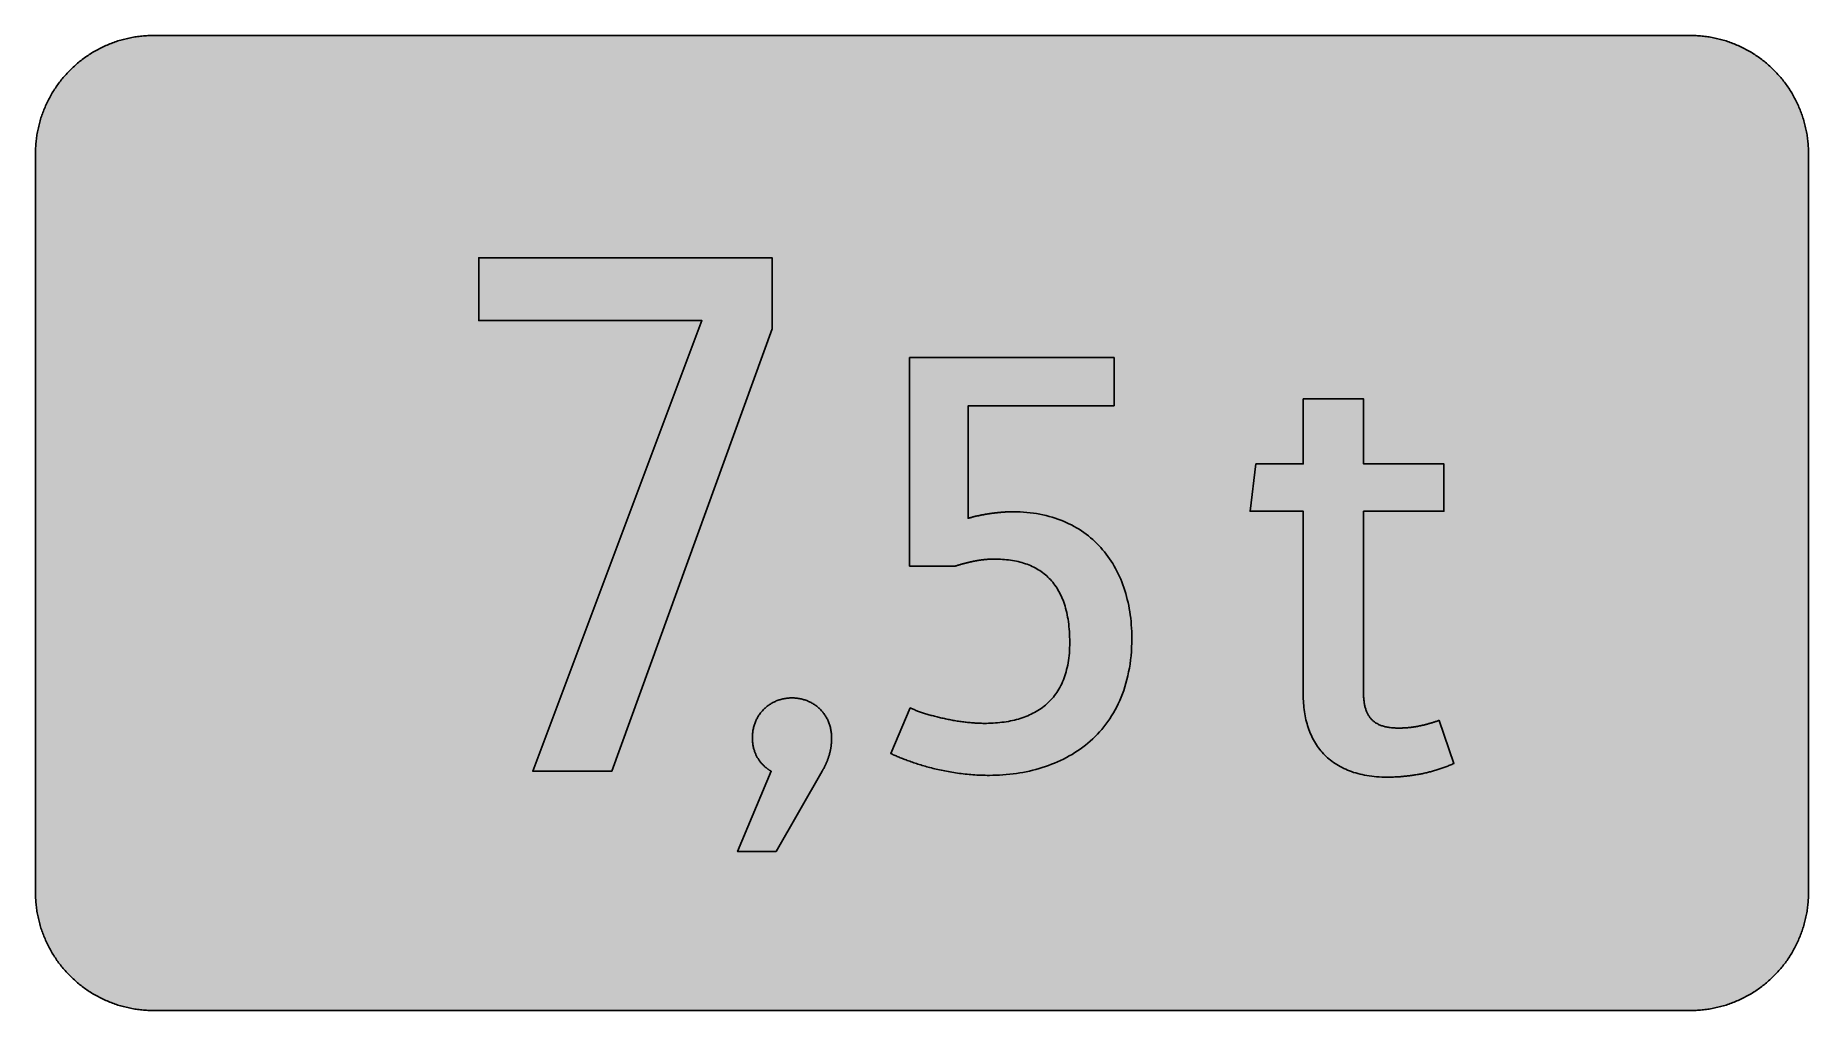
# Model space of a CAD drawing. Header units: millimetres. Extents: x 0 to 212, y 0 to 116.
import ezdxf

# ---------------------------------------------------------------- set-up
doc = ezdxf.new("R2010")
doc.units = ezdxf.units.MM

msp = doc.modelspace()

# ---------------------------------------------------------------- hatches: boundary and pattern name
for color, points in [(254, [(14.1633, 0.0536), (13.9878, 0.0533), (13.8125, 0.0559), (13.6373, 0.061), (13.462, 0.0686), (13.2893, 0.0787), (13.114, 0.0914), (12.9413, 0.1041), (12.7686, 0.1219), (12.5959, 0.1397), (12.4231, 0.16), (12.2504, 0.1829), (12.0777, 0.2057), (11.9075, 0.2337), (11.7373, 0.2616), (11.5672, 0.2921), (11.397, 0.3251), (11.2268, 0.3607), (11.0592, 0.3988), (10.8915, 0.4369), (10.7239, 0.4775), (10.5562, 0.5207), (10.3886, 0.5664), (10.2235, 0.6121), (10.0584, 0.6629), (9.8933, 0.7137), (9.7307, 0.7671), (9.5682, 0.8204), (9.4056, 0.8788), (9.2431, 0.9373), (9.083, 0.9982), (8.923, 1.0617), (8.763, 1.1252), (8.6055, 1.1938), (8.4455, 1.2624), (8.2906, 1.331), (8.1331, 1.4046), (7.9781, 1.4783), (7.8232, 1.5545), (7.6708, 1.6332), (7.5184, 1.7145), (7.366, 1.7958), (7.2161, 1.8796), (7.0663, 1.966), (6.919, 2.0523), (6.7716, 2.1438), (6.6243, 2.2352), (6.4795, 2.3266), (6.3348, 2.4232), (6.19, 2.5197), (6.0477, 2.6187), (5.908, 2.7178), (5.7683, 2.8194), (5.6286, 2.9235), (5.4915, 3.0302), (5.3543, 3.1369), (5.2197, 3.2461), (5.0851, 3.3579), (4.953, 3.4722), (4.8209, 3.5865), (4.6914, 3.7033), (4.5644, 3.8202), (4.4348, 3.9395), (4.3104, 4.0615), (4.1859, 4.1859), (4.0615, 4.3104), (3.9395, 4.4348), (3.8202, 4.5618), (3.7033, 4.6914), (3.5865, 4.8209), (3.4722, 4.953), (3.3579, 5.0851), (3.2487, 5.2197), (3.1369, 5.3543), (3.0302, 5.4915), (2.9235, 5.6286), (2.8194, 5.7683), (2.7178, 5.908), (2.6187, 6.0477), (2.5197, 6.19), (2.4232, 6.3348), (2.3266, 6.477), (2.2352, 6.6243), (2.1438, 6.7691), (2.0523, 6.919), (1.966, 7.0663), (1.8796, 7.2161), (1.7958, 7.366), (1.7145, 7.5184), (1.6332, 7.6708), (1.5545, 7.8232), (1.4783, 7.9781), (1.4046, 8.1331), (1.331, 8.2906), (1.2598, 8.4455), (1.1913, 8.603), (1.1252, 8.763), (1.0592, 8.923), (0.9982, 9.083), (0.9373, 9.2431), (0.8763, 9.4056), (0.8204, 9.5682), (0.7645, 9.7307), (0.7112, 9.8933), (0.6604, 10.0584), (0.6121, 10.2235), (0.5639, 10.3911), (0.5207, 10.5562), (0.4775, 10.7239), (0.4343, 10.8915), (0.3962, 11.0592), (0.3607, 11.2268), (0.3251, 11.397), (0.2921, 11.5672), (0.2616, 11.7373), (0.2311, 11.9075), (0.2057, 12.0802), (0.1803, 12.2504), (0.1575, 12.4231), (0.1372, 12.5959), (0.1194, 12.7686), (0.1041, 12.9413), (0.0889, 13.1166), (0.0787, 13.2893), (0.0686, 13.4645), (0.061, 13.6373), (0.0559, 13.8125), (0.0508, 13.9878), (0.0508, 14.163), (0.0522, 102.3592), (0.0508, 102.5322), (0.0559, 102.7074), (0.061, 102.8827), (0.0686, 103.058), (0.0787, 103.2307), (0.0889, 103.4059), (0.1041, 103.5787), (0.1194, 103.7514), (0.1372, 103.9241), (0.1575, 104.0968), (0.1803, 104.2695), (0.2057, 104.4423), (0.2311, 104.6124), (0.2616, 104.7826), (0.2921, 104.9528), (0.3251, 105.123), (0.3607, 105.2932), (0.3962, 105.4608), (0.4343, 105.6284), (0.4775, 105.7961), (0.5207, 105.9637), (0.5639, 106.1314), (0.6121, 106.2965), (0.6604, 106.4616), (0.7112, 106.6267), (0.7645, 106.7892), (0.8204, 106.9518), (0.8763, 107.1143), (0.9373, 107.2769), (0.9982, 107.4369), (1.0592, 107.5969), (1.1252, 107.757), (1.1913, 107.9144), (1.2598, 108.0745), (1.331, 108.2294), (1.4046, 108.3869), (1.4783, 108.5418), (1.5545, 108.6968), (1.6332, 108.8492), (1.7145, 109.0016), (1.7958, 109.154), (1.8796, 109.3038), (1.966, 109.4537), (2.0523, 109.601), (2.1438, 109.7483), (2.2352, 109.8956), (2.3266, 110.0404), (2.4232, 110.1852), (2.5197, 110.33), (2.6187, 110.4722), (2.7178, 110.6119), (2.8194, 110.7516), (2.9235, 110.8913), (3.0302, 111.0285), (3.1369, 111.1656), (3.2487, 111.3003), (3.3579, 111.4349), (3.4722, 111.567), (3.5865, 111.699), (3.7033, 111.8286), (3.8202, 111.9556), (3.9395, 112.0851), (4.0615, 112.2096), (4.1859, 112.334), (4.3104, 112.4585), (4.4348, 112.5804), (4.5644, 112.6998), (4.6914, 112.8166), (4.8209, 112.9335), (4.953, 113.0478), (5.0851, 113.1621), (5.2197, 113.2713), (5.3543, 113.3831), (5.4915, 113.4897), (5.6286, 113.5964), (5.7683, 113.7006), (5.908, 113.8022), (6.0477, 113.9012), (6.19, 114.0003), (6.3348, 114.0968), (6.4795, 114.1933), (6.6243, 114.2848), (6.7716, 114.3762), (6.919, 114.4676), (7.0663, 114.554), (7.2161, 114.6404), (7.366, 114.7242), (7.5184, 114.8055), (7.6708, 114.8867), (7.8232, 114.9655), (7.9781, 115.0417), (8.1331, 115.1153), (8.2906, 115.189), (8.4455, 115.2601), (8.6055, 115.3287), (8.763, 115.3947), (8.923, 115.4608), (9.083, 115.5217), (9.2431, 115.5827), (9.4056, 115.6437), (9.5682, 115.6995), (9.7307, 115.7554), (9.8933, 115.8088), (10.0584, 115.8596), (10.2235, 115.9078), (10.3886, 115.9561), (10.5562, 115.9993), (10.7239, 116.0424), (10.8915, 116.0856), (11.0592, 116.1237), (11.2268, 116.1593), (11.397, 116.1948), (11.5672, 116.2279), (11.7373, 116.2583), (11.9075, 116.2888), (12.0777, 116.3142), (12.2504, 116.3396), (12.4231, 116.3625), (12.5959, 116.3828), (12.7686, 116.4006), (12.9413, 116.4158), (13.114, 116.4311), (13.2893, 116.4412), (13.462, 116.4514), (13.6373, 116.459), (13.8125, 116.4641), (13.9878, 116.4692), (14.163, 116.4692), (197.6078, 116.4703), (197.7822, 116.4692), (197.9574, 116.4641), (198.1327, 116.459), (198.3054, 116.4514), (198.4807, 116.4412), (198.6534, 116.4311), (198.8287, 116.4158), (199.0014, 116.4006), (199.1741, 116.3828), (199.3468, 116.3625), (199.5195, 116.3396), (199.6897, 116.3142), (199.8624, 116.2888), (200.0326, 116.2583), (200.2028, 116.2279), (200.373, 116.1948), (200.5432, 116.1593), (200.7108, 116.1237), (200.8784, 116.0856), (201.0461, 116.0424), (201.2137, 115.9993), (201.3788, 115.9561), (201.5465, 115.9078), (201.7116, 115.8596), (201.8767, 115.8088), (202.0392, 115.7554), (202.2018, 115.6995), (202.3643, 115.6437), (202.5269, 115.5827), (202.6869, 115.5217), (202.8469, 115.4608), (203.007, 115.3947), (203.167, 115.3287), (203.3245, 115.2601), (203.4794, 115.189), (203.6369, 115.1153), (203.7918, 115.0417), (203.9468, 114.9655), (204.0992, 114.8867), (204.2516, 114.8055), (204.404, 114.7242), (204.5538, 114.6404), (204.7037, 114.554), (204.8535, 114.4676), (205.0009, 114.3762), (205.1456, 114.2848), (205.293, 114.1933), (205.4352, 114.0968), (205.58, 114.0003), (205.7222, 113.9012), (205.8619, 113.8022), (206.0016, 113.7006), (206.1413, 113.5964), (206.2785, 113.4897), (206.4156, 113.3831), (206.5503, 113.2713), (206.6849, 113.1621), (206.817, 113.0478), (206.949, 112.9335), (207.0786, 112.8166), (207.2081, 112.6998), (207.3351, 112.5804), (207.4596, 112.4585), (207.584, 112.334), (207.7085, 112.2096), (207.8304, 112.0851), (207.9498, 111.9556), (208.0666, 111.8286), (208.1835, 111.699), (208.2978, 111.567), (208.4121, 111.4349), (208.5238, 111.3003), (208.6331, 111.1656), (208.7397, 111.0285), (208.8464, 110.8913), (208.9506, 110.7516), (209.0522, 110.6119), (209.1512, 110.4722), (209.2503, 110.33), (209.3468, 110.1852), (209.4433, 110.0404), (209.5348, 109.8956), (209.6262, 109.7483), (209.7176, 109.601), (209.804, 109.4537), (209.8904, 109.3038), (209.9742, 109.154), (210.0555, 109.0016), (210.1367, 108.8492), (210.2155, 108.6968), (210.2917, 108.5418), (210.3653, 108.3869), (210.439, 108.2294), (210.5076, 108.0745), (210.5762, 107.9144), (210.6447, 107.757), (210.7082, 107.5969), (210.7717, 107.4369), (210.8327, 107.2769), (210.8911, 107.1143), (210.9495, 106.9518), (211.0029, 106.7892), (211.0562, 106.6267), (211.107, 106.4616), (211.1578, 106.2965), (211.2035, 106.1314), (211.2493, 105.9637), (211.2924, 105.7961), (211.3331, 105.6284), (211.3712, 105.4608), (211.4093, 105.2932), (211.4448, 105.123), (211.4779, 104.9528), (211.5083, 104.7826), (211.5363, 104.6124), (211.5642, 104.4423), (211.5871, 104.2695), (211.6099, 104.0968), (211.6303, 103.9241), (211.648, 103.7514), (211.6658, 103.5787), (211.6785, 103.4059), (211.6912, 103.2307), (211.7014, 103.058), (211.709, 102.8827), (211.7141, 102.7074), (211.7166, 102.5322), (211.7166, 102.3569), (211.7189, 14.1647), (211.7166, 13.9878), (211.7141, 13.8125), (211.709, 13.6373), (211.7014, 13.4645), (211.6912, 13.2893), (211.6785, 13.1166), (211.6658, 12.9413), (211.648, 12.7686), (211.6303, 12.5959), (211.6099, 12.4231), (211.5871, 12.2504), (211.5642, 12.0802), (211.5363, 11.9075), (211.5083, 11.7373), (211.4779, 11.5672), (211.4448, 11.397), (211.4093, 11.2268), (211.3712, 11.0592), (211.3331, 10.8915), (211.2924, 10.7239), (211.2493, 10.5562), (211.2035, 10.3911), (211.1578, 10.2235), (211.107, 10.0584), (211.0562, 9.8933), (211.0029, 9.7307), (210.9495, 9.5682), (210.8911, 9.4056), (210.8327, 9.2431), (210.7717, 9.083), (210.7082, 8.923), (210.6447, 8.763), (210.5762, 8.603), (210.5076, 8.4455), (210.439, 8.2906), (210.3653, 8.1331), (210.2917, 7.9781), (210.2155, 7.8232), (210.1367, 7.6708), (210.0555, 7.5184), (209.9742, 7.366), (209.8904, 7.2161), (209.804, 7.0663), (209.7176, 6.919), (209.6262, 6.7691), (209.5348, 6.6243), (209.4433, 6.477), (209.3468, 6.3348), (209.2503, 6.19), (209.1512, 6.0477), (209.0522, 5.908), (208.9506, 5.7683), (208.8464, 5.6286), (208.7397, 5.4915), (208.6331, 5.3543), (208.5238, 5.2197), (208.4121, 5.0851), (208.2978, 4.953), (208.1835, 4.8209), (208.0666, 4.6914), (207.9498, 4.5618), (207.8304, 4.4348), (207.7085, 4.3104), (207.584, 4.1859), (207.4596, 4.0615), (207.3351, 3.9395), (207.2081, 3.8202), (207.0786, 3.7033), (206.949, 3.5865), (206.817, 3.4722), (206.6849, 3.3579), (206.5503, 3.2461), (206.4156, 3.1369), (206.2785, 3.0302), (206.1413, 2.9235), (206.0016, 2.8194), (205.8619, 2.7178), (205.7222, 2.6187), (205.58, 2.5197), (205.4352, 2.4232), (205.293, 2.3266), (205.1456, 2.2352), (205.0009, 2.1438), (204.8535, 2.0523), (204.7037, 1.966), (204.5538, 1.8796), (204.404, 1.7958), (204.2516, 1.7145), (204.0992, 1.6332), (203.9468, 1.5545), (203.7918, 1.4783), (203.6369, 1.4046), (203.4794, 1.331), (203.3245, 1.2624), (203.167, 1.1938), (203.007, 1.1252), (202.8469, 1.0617), (202.6869, 0.9982), (202.5269, 0.9373), (202.3643, 0.8788), (202.2018, 0.8204), (202.0392, 0.7671), (201.8767, 0.7137), (201.7116, 0.6629), (201.5465, 0.6121), (201.3788, 0.5664), (201.2137, 0.5207), (201.0461, 0.4775), (200.8784, 0.4369), (200.7108, 0.3988), (200.5432, 0.3607), (200.373, 0.3251), (200.2028, 0.2921), (200.0326, 0.2616), (199.8624, 0.2337), (199.6897, 0.2057), (199.5195, 0.1829), (199.3468, 0.16), (199.1741, 0.1397), (199.0014, 0.1219), (198.8287, 0.1041), (198.6534, 0.0914), (198.4807, 0.0787), (198.3054, 0.0686), (198.1327, 0.061), (197.9574, 0.0559), (197.7822, 0.0533), (197.6069, 0.0533)]), (59, [(87.9821, 81.4571), (87.9821, 89.9238), (52.9689, 89.9238), (52.9689, 82.4272), (79.6036, 82.4272), (59.4071, 28.6286), (68.8439, 28.6286)]), (59, [(128.8161, 72.2309), (128.8161, 78.0161), (104.4042, 78.0161), (104.4042, 53.1107), (109.8381, 53.1107), (109.9185, 53.1368), (110.0023, 53.1622), (110.0836, 53.1876), (110.1649, 53.213), (110.2462, 53.2359), (110.3274, 53.2613), (110.4087, 53.2841), (110.4875, 53.307), (110.5687, 53.3298), (110.6475, 53.3527), (110.7262, 53.3756), (110.8075, 53.3959), (110.8862, 53.4187), (110.965, 53.4391), (111.0412, 53.4594), (111.1199, 53.4797), (111.1987, 53.5), (111.2749, 53.5178), (111.3511, 53.5381), (111.4273, 53.5559), (111.5035, 53.5737), (111.5797, 53.5915), (111.6559, 53.6092), (111.7321, 53.6245), (111.8057, 53.6423), (111.8819, 53.6575), (111.9556, 53.6727), (112.0292, 53.688), (112.1029, 53.7032), (112.1766, 53.7159), (112.2502, 53.7312), (112.3239, 53.7439), (112.395, 53.7566), (112.4687, 53.7693), (112.5398, 53.782), (112.6109, 53.7921), (112.6846, 53.8048), (112.7557, 53.815), (112.8243, 53.8251), (112.8954, 53.8353), (112.9665, 53.8455), (113.0351, 53.8556), (113.1062, 53.8632), (113.1748, 53.8734), (113.2434, 53.881), (113.3119, 53.8886), (113.3805, 53.8963), (113.4491, 53.9013), (113.5151, 53.909), (113.5837, 53.914), (113.6498, 53.9217), (113.7158, 53.9267), (113.7818, 53.9293), (113.8479, 53.9344), (113.9139, 53.9394), (113.98, 53.942), (114.046, 53.9445), (114.1095, 53.9471), (114.1755, 53.9496), (114.239, 53.9521), (114.3025, 53.9547), (114.366, 53.9547), (114.4295, 53.9547), (114.493, 53.9547), (114.7496, 53.9521), (115.0036, 53.9471), (115.2525, 53.9369), (115.5014, 53.9217), (115.7453, 53.9039), (115.9866, 53.8785), (116.2253, 53.8531), (116.4615, 53.8201), (116.6927, 53.7845), (116.9213, 53.7439), (117.1473, 53.6981), (117.3709, 53.6473), (117.5893, 53.594), (117.8052, 53.5356), (118.016, 53.4721), (118.2243, 53.4035), (118.43, 53.3298), (118.6332, 53.2536), (118.8314, 53.1698), (119.0244, 53.0835), (119.2174, 52.992), (119.4054, 52.8955), (119.5883, 52.7939), (119.7686, 52.6872), (119.9439, 52.5755), (120.1166, 52.4586), (120.2868, 52.3367), (120.4519, 52.2097), (120.6119, 52.0802), (120.7694, 51.943), (120.9218, 51.8008), (121.0716, 51.6534), (121.2164, 51.501), (121.3587, 51.3436), (121.4958, 51.181), (121.6279, 51.0134), (121.7574, 50.8381), (121.8819, 50.6603), (122.0013, 50.4774), (122.1156, 50.2869), (122.2273, 50.0913), (122.3366, 49.8907), (122.4382, 49.6849), (122.5372, 49.4716), (122.6312, 49.2557), (122.7201, 49.0322), (122.8065, 48.8036), (122.8852, 48.5673), (122.9614, 48.3286), (123.0325, 48.0822), (123.0986, 47.8282), (123.1621, 47.5717), (123.2179, 47.3075), (123.2713, 47.0383), (123.317, 46.7614), (123.3602, 46.4795), (123.3983, 46.1924), (123.4313, 45.9003), (123.4592, 45.6006), (123.4821, 45.2933), (123.4999, 44.9809), (123.5126, 44.6634), (123.5202, 44.3382), (123.5227, 44.008), (123.5202, 43.6804), (123.51, 43.3578), (123.4948, 43.0454), (123.4745, 42.7355), (123.4465, 42.4332), (123.411, 42.1386), (123.3729, 41.849), (123.3272, 41.5671), (123.2764, 41.2902), (123.2179, 41.0185), (123.1544, 40.7543), (123.0859, 40.4952), (123.0122, 40.2438), (122.9335, 39.9974), (122.8496, 39.7561), (122.7582, 39.5199), (122.6617, 39.2913), (122.5626, 39.0677), (122.4559, 38.8518), (122.3442, 38.6385), (122.2273, 38.4327), (122.1054, 38.2321), (121.981, 38.039), (121.8489, 37.8485), (121.7117, 37.6657), (121.572, 37.4853), (121.4272, 37.3126), (121.2774, 37.145), (121.1224, 36.9849), (120.9624, 36.8275), (120.7999, 36.6751), (120.6297, 36.5277), (120.457, 36.388), (120.2817, 36.2509), (120.1014, 36.1213), (119.9159, 35.9943), (119.7254, 35.8724), (119.5324, 35.7581), (119.3343, 35.6464), (119.1336, 35.5397), (118.9304, 35.4381), (118.7196, 35.3416), (118.5088, 35.2501), (118.2929, 35.1638), (118.0719, 35.0799), (117.8484, 35.0012), (117.6223, 34.9301), (117.3912, 34.859), (117.1575, 34.7955), (116.9213, 34.737), (116.68, 34.6812), (116.4387, 34.6304), (116.1923, 34.5821), (115.9408, 34.5389), (115.6894, 34.5008), (115.4328, 34.4678), (115.1763, 34.4373), (114.9147, 34.4119), (114.6505, 34.3916), (114.3838, 34.3738), (114.1146, 34.3586), (113.8428, 34.351), (113.5685, 34.3433), (113.2916, 34.3408), (113.1468, 34.3433), (112.9995, 34.3459), (112.8522, 34.3484), (112.7023, 34.3535), (112.5525, 34.3586), (112.4026, 34.3662), (112.2502, 34.3764), (112.0978, 34.3865), (111.9454, 34.3967), (111.793, 34.4094), (111.6381, 34.4246), (111.4831, 34.4399), (111.3282, 34.4551), (111.1733, 34.4729), (111.0183, 34.4907), (110.8634, 34.5084), (110.7084, 34.5288), (110.5535, 34.5516), (110.396, 34.5745), (110.2411, 34.5973), (110.0861, 34.6202), (109.9312, 34.6456), (109.7763, 34.6735), (109.6213, 34.6989), (109.4689, 34.7269), (109.314, 34.7548), (109.1616, 34.7853), (109.0092, 34.8158), (108.8593, 34.8463), (108.7069, 34.8767), (108.5571, 34.9098), (108.4072, 34.9428), (108.2599, 34.9758), (108.1126, 35.0088), (107.9652, 35.0444), (107.8205, 35.0799), (107.6757, 35.1155), (107.5334, 35.1511), (107.3912, 35.1866), (107.2515, 35.2247), (107.1143, 35.2603), (106.9772, 35.2984), (106.84, 35.3365), (106.7079, 35.3746), (106.5759, 35.4152), (106.4438, 35.4533), (106.3168, 35.494), (106.1898, 35.5321), (106.0653, 35.5727), (105.9409, 35.6133), (105.8215, 35.6514), (105.7021, 35.6921), (105.5878, 35.7327), (105.4735, 35.7734), (105.3617, 35.814), (105.2525, 35.8546), (105.1458, 35.8953), (105.0417, 35.9359), (104.9401, 35.9766), (104.841, 36.0172), (104.7445, 36.0553), (104.6505, 36.0959), (104.5616, 36.1366), (104.4727, 36.1772), (102.1472, 30.7453), (102.2477, 30.6984), (102.3518, 30.6502), (102.4585, 30.6019), (102.5677, 30.5511), (102.682, 30.5029), (102.7989, 30.4521), (102.9183, 30.3987), (103.0402, 30.3479), (103.1646, 30.2946), (103.2942, 30.2438), (103.4263, 30.1904), (103.5609, 30.1371), (103.698, 30.0812), (103.8377, 30.0279), (103.98, 29.9745), (104.1248, 29.9187), (104.2746, 29.8653), (104.4245, 29.8094), (104.5794, 29.7561), (104.7369, 29.7002), (104.8969, 29.6469), (105.0569, 29.591), (105.222, 29.5377), (105.3897, 29.4843), (105.5599, 29.431), (105.7326, 29.3776), (105.9078, 29.3243), (106.0856, 29.271), (106.266, 29.2202), (106.4489, 29.1694), (106.6317, 29.1186), (106.8197, 29.0678), (107.0102, 29.0195), (107.2007, 28.9687), (107.3963, 28.923), (107.5919, 28.8747), (107.7925, 28.829), (107.9932, 28.7858), (108.1964, 28.7401), (108.4021, 28.6995), (108.6104, 28.6563), (108.8187, 28.6156), (109.032, 28.5775), (109.2454, 28.5394), (109.4613, 28.5013), (109.6797, 28.4683), (109.9007, 28.4328), (110.1217, 28.4023), (110.3478, 28.3718), (110.5738, 28.3413), (110.7999, 28.3134), (111.031, 28.288), (111.2622, 28.2651), (111.4958, 28.2423), (111.7321, 28.2219), (111.9683, 28.2042), (112.207, 28.1889), (112.4483, 28.1737), (112.6922, 28.161), (112.936, 28.1508), (113.1799, 28.1432), (113.4288, 28.1381), (113.6777, 28.133), (113.9292, 28.133), (114.3356, 28.1356), (114.7394, 28.1457), (115.1458, 28.1635), (115.5497, 28.1889), (115.951, 28.2219), (116.3523, 28.26), (116.7511, 28.3083), (117.1499, 28.3616), (117.5461, 28.4226), (117.9398, 28.4912), (118.331, 28.5674), (118.7196, 28.6512), (119.1057, 28.7426), (119.4892, 28.8417), (119.8677, 28.9484), (120.2461, 29.0627), (120.6195, 29.1846), (120.9878, 29.3141), (121.3536, 29.4538), (121.7168, 29.5986), (122.0749, 29.751), (122.428, 29.9136), (122.776, 30.0838), (123.1214, 30.2616), (123.4618, 30.447), (123.7945, 30.64), (124.1247, 30.8432), (124.4473, 31.054), (124.7648, 31.2725), (125.0772, 31.4985), (125.3846, 31.7348), (125.6843, 31.9786), (125.9764, 32.2301), (126.2634, 32.4917), (126.5453, 32.7609), (126.8171, 33.0378), (127.0838, 33.3248), (127.3429, 33.6194), (127.5944, 33.9242), (127.8407, 34.2367), (128.077, 34.5592), (128.303, 34.8894), (128.524, 35.2298), (128.7348, 35.5778), (128.938, 35.9359), (129.1336, 36.3017), (129.319, 36.6776), (129.4943, 37.0637), (129.6619, 37.4574), (129.8194, 37.8612), (129.9667, 38.2727), (130.1064, 38.6944), (130.2334, 39.1262), (130.3528, 39.5656), (130.4595, 40.0177), (130.556, 40.4774), (130.6424, 40.9448), (130.7186, 41.4249), (130.7821, 41.9125), (130.8354, 42.4104), (130.8786, 42.9184), (130.9065, 43.4365), (130.9243, 43.9649), (130.9319, 44.5033), (130.9268, 44.9097), (130.9167, 45.3161), (130.8989, 45.7175), (130.871, 46.1137), (130.8379, 46.5074), (130.7973, 46.896), (130.749, 47.2821), (130.6932, 47.6631), (130.6297, 48.039), (130.5585, 48.4124), (130.4823, 48.7807), (130.396, 49.1439), (130.3045, 49.5021), (130.2055, 49.8577), (130.0988, 50.2082), (129.9845, 50.5511), (129.8651, 50.8914), (129.7381, 51.2267), (129.6035, 51.5569), (129.4613, 51.8795), (129.3139, 52.1995), (129.1565, 52.512), (128.9939, 52.8218), (128.8263, 53.1241), (128.6485, 53.4213), (128.4656, 53.7108), (128.2776, 53.9953), (128.0795, 54.2747), (127.8763, 54.549), (127.668, 54.8157), (127.4496, 55.0774), (127.2261, 55.3314), (126.9975, 55.5803), (126.7612, 55.8216), (126.5174, 56.0553), (126.2685, 56.2839), (126.0119, 56.5048), (125.7503, 56.7207), (125.4811, 56.929), (125.2068, 57.1297), (124.9248, 57.3227), (124.6353, 57.5081), (124.3406, 57.6885), (124.0409, 57.8612), (123.7336, 58.0238), (123.4211, 58.1812), (123.1011, 58.3286), (122.776, 58.4708), (122.4432, 58.6054), (122.1054, 58.7299), (121.7625, 58.8467), (121.412, 58.9559), (121.0564, 59.0575), (120.6932, 59.149), (120.3274, 59.2353), (119.9515, 59.309), (119.573, 59.3776), (119.187, 59.436), (118.7958, 59.4843), (118.397, 59.5274), (117.9932, 59.5579), (117.5842, 59.5808), (117.1702, 59.596), (116.7511, 59.5986), (116.6698, 59.5986), (116.5911, 59.5986), (116.5098, 59.5986), (116.4285, 59.596), (116.3472, 59.5935), (116.266, 59.5935), (116.1847, 59.5909), (116.1034, 59.5859), (116.0196, 59.5833), (115.9383, 59.5782), (115.8545, 59.5757), (115.7707, 59.5706), (115.6868, 59.5655), (115.603, 59.5605), (115.5192, 59.5554), (115.4354, 59.5478), (115.3516, 59.5427), (115.2677, 59.5351), (115.1814, 59.5274), (115.0976, 59.5198), (115.0112, 59.5122), (114.9274, 59.502), (114.841, 59.4944), (114.7572, 59.4843), (114.6708, 59.4741), (114.5845, 59.4639), (114.4981, 59.4538), (114.4118, 59.4436), (114.3279, 59.4335), (114.2416, 59.4208), (114.1552, 59.4081), (114.0689, 59.3979), (113.9825, 59.3852), (113.8961, 59.3725), (113.8123, 59.3573), (113.726, 59.3446), (113.6396, 59.3293), (113.5532, 59.3166), (113.4694, 59.3014), (113.3831, 59.2861), (113.2967, 59.2709), (113.2129, 59.2557), (113.1265, 59.2379), (113.0402, 59.2226), (112.9563, 59.2049), (112.8725, 59.1896), (112.7862, 59.1718), (112.7023, 59.1541), (112.6185, 59.1363), (112.5347, 59.116), (112.4509, 59.0982), (112.3671, 59.0779), (112.2832, 59.0601), (112.1994, 59.0398), (112.1181, 59.0194), (112.0343, 58.9991), (111.953, 58.9788), (111.8718, 58.9585), (111.7905, 58.9356), (111.7092, 58.9153), (111.6279, 58.8924), (111.5466, 58.8696), (111.4679, 58.8467), (111.3892, 58.8239), (111.3896, 72.2309)]), (59, [(151.3939, 37.8008), (151.3942, 37.5336), (151.4018, 37.2694), (151.4119, 37.0053), (151.4297, 36.7462), (151.45, 36.4896), (151.4754, 36.2356), (151.5059, 35.9842), (151.5389, 35.7327), (151.5796, 35.4863), (151.6228, 35.245), (151.671, 35.0037), (151.7244, 34.765), (151.7828, 34.5313), (151.8463, 34.2976), (151.9123, 34.069), (151.986, 33.8455), (152.0622, 33.622), (152.146, 33.4035), (152.2324, 33.1876), (152.3238, 32.9768), (152.4203, 32.766), (152.5219, 32.5628), (152.6286, 32.3596), (152.7404, 32.1615), (152.8547, 31.9684), (152.9766, 31.7779), (153.1036, 31.59), (153.2357, 31.4071), (153.3703, 31.2293), (153.5125, 31.054), (153.6573, 30.8839), (153.8097, 30.7162), (153.9646, 30.5537), (154.1272, 30.3962), (154.2948, 30.2438), (154.465, 30.0939), (154.6428, 29.9491), (154.8232, 29.8069), (155.0111, 29.6723), (155.2042, 29.5402), (155.3997, 29.4132), (155.6029, 29.2913), (155.8112, 29.1744), (156.0246, 29.0601), (156.243, 28.9535), (156.4665, 28.8519), (156.6951, 28.7528), (156.9288, 28.6614), (157.1701, 28.575), (157.414, 28.4912), (157.6654, 28.415), (157.9194, 28.3439), (158.181, 28.2778), (158.4477, 28.2169), (158.7195, 28.161), (158.9964, 28.1127), (159.2783, 28.067), (159.5679, 28.0289), (159.86, 27.9959), (160.1597, 27.9705), (160.4645, 27.9502), (160.7744, 27.9349), (161.0919, 27.9248), (161.4119, 27.9222), (161.5415, 27.9222), (161.671, 27.9222), (161.798, 27.9248), (161.9275, 27.9273), (162.0571, 27.9298), (162.1841, 27.9349), (162.3136, 27.94), (162.4406, 27.9451), (162.5676, 27.9527), (162.6972, 27.9578), (162.8242, 27.9654), (162.9512, 27.9756), (163.0807, 27.9832), (163.2077, 27.9933), (163.3347, 28.006), (163.4617, 28.0162), (163.5887, 28.0289), (163.7157, 28.0416), (163.8427, 28.0568), (163.9697, 28.0695), (164.0942, 28.0873), (164.2212, 28.1026), (164.3482, 28.1203), (164.4752, 28.1381), (164.5996, 28.1559), (164.7266, 28.1762), (164.8511, 28.1965), (164.9781, 28.2169), (165.1025, 28.2397), (165.227, 28.2626), (165.3515, 28.2854), (165.4785, 28.3083), (165.6029, 28.3337), (165.7274, 28.3616), (165.8518, 28.387), (165.9763, 28.415), (166.1008, 28.4429), (166.2227, 28.4734), (166.3471, 28.5039), (166.4716, 28.5344), (166.5935, 28.5674), (166.718, 28.6004), (166.8399, 28.6334), (166.9644, 28.6664), (167.0863, 28.702), (167.2082, 28.7401), (167.3327, 28.7757), (167.4546, 28.8138), (167.5765, 28.8519), (167.6984, 28.8925), (167.8203, 28.9331), (167.9423, 28.9738), (168.0616, 29.017), (168.1836, 29.0601), (168.3055, 29.1059), (168.4249, 29.149), (168.5468, 29.1948), (168.6662, 29.243), (168.7855, 29.2913), (168.9075, 29.3395), (169.0268, 29.3878), (169.1462, 29.4386), (169.2656, 29.4919), (169.385, 29.5427), (167.6217, 34.696), (167.5359, 34.6659), (167.4495, 34.6354), (167.3657, 34.6075), (167.2819, 34.5796), (167.198, 34.5516), (167.1142, 34.5262), (167.0329, 34.4983), (166.9517, 34.4729), (166.8704, 34.4475), (166.7891, 34.4221), (166.7078, 34.3992), (166.6291, 34.3738), (166.5503, 34.351), (166.4716, 34.3281), (166.3929, 34.3052), (166.3141, 34.2824), (166.2354, 34.2621), (166.1592, 34.2417), (166.083, 34.2214), (166.0042, 34.2011), (165.928, 34.1808), (165.8544, 34.163), (165.7782, 34.1427), (165.702, 34.1249), (165.6258, 34.1071), (165.5521, 34.0893), (165.4785, 34.0741), (165.4023, 34.0563), (165.3286, 34.0411), (165.2549, 34.0258), (165.1813, 34.0106), (165.1076, 33.9979), (165.034, 33.9827), (164.9603, 33.97), (164.8866, 33.9573), (164.813, 33.9446), (164.7419, 33.9319), (164.6682, 33.9217), (164.5945, 33.9115), (164.5209, 33.8988), (164.4498, 33.8887), (164.3761, 33.8811), (164.305, 33.8709), (164.2313, 33.8607), (164.1577, 33.8531), (164.0865, 33.8455), (164.0129, 33.8379), (163.9392, 33.8303), (163.8656, 33.8252), (163.7944, 33.8176), (163.7208, 33.8125), (163.6471, 33.8074), (163.5735, 33.8023), (163.4998, 33.7972), (163.4261, 33.7947), (163.3525, 33.7896), (163.2788, 33.7871), (163.2026, 33.7845), (163.129, 33.782), (163.0553, 33.7795), (162.9791, 33.7795), (162.9029, 33.7769), (162.8292, 33.7769), (162.753, 33.7769), (162.6057, 33.7769), (162.4609, 33.782), (162.3212, 33.7871), (162.1815, 33.7947), (162.0469, 33.8049), (161.9174, 33.8176), (161.7878, 33.8328), (161.6608, 33.848), (161.5389, 33.8684), (161.4195, 33.8887), (161.3027, 33.9115), (161.1884, 33.9395), (161.0792, 33.9649), (160.97, 33.9954), (160.8658, 34.0284), (160.7617, 34.0614), (160.6626, 34.0995), (160.5661, 34.1376), (160.4721, 34.1782), (160.3807, 34.2214), (160.2918, 34.2671), (160.2054, 34.3129), (160.1216, 34.3611), (160.0403, 34.4145), (159.9616, 34.4678), (159.8854, 34.5211), (159.8117, 34.5796), (159.7406, 34.638), (159.672, 34.7015), (159.606, 34.765), (159.5425, 34.8285), (159.4815, 34.8971), (159.4231, 34.9656), (159.3647, 35.0393), (159.3113, 35.113), (159.258, 35.1866), (159.2072, 35.2654), (159.1589, 35.3441), (159.1132, 35.4254), (159.07, 35.5092), (159.0294, 35.5956), (158.9888, 35.6819), (158.9507, 35.7734), (158.9151, 35.8648), (158.8821, 35.9562), (158.8516, 36.0528), (158.8211, 36.1493), (158.7932, 36.2483), (158.7678, 36.3474), (158.7449, 36.4515), (158.7221, 36.5557), (158.7017, 36.6624), (158.684, 36.769), (158.6662, 36.8808), (158.6535, 36.9926), (158.6382, 37.1069), (158.6281, 37.2212), (158.6179, 37.338), (158.6078, 37.4574), (158.6027, 37.5793), (158.5976, 37.7012), (158.5925, 37.8257), (158.59, 37.9527), (158.59, 38.0797), (158.5916, 59.6717), (168.1868, 59.6717), (168.1868, 65.3161), (158.5916, 65.3161), (158.5916, 73.0772), (151.3939, 73.0772), (151.3939, 65.3161), (145.7494, 65.3161), (145.0439, 59.6717), (151.3939, 59.6717)]), (59, [(85.6368, 32.6496), (85.6361, 32.5298), (85.6412, 32.4155), (85.6463, 32.3012), (85.6539, 32.1894), (85.664, 32.0777), (85.6767, 31.971), (85.6894, 31.8643), (85.7072, 31.7602), (85.725, 31.6586), (85.7453, 31.5595), (85.7656, 31.4604), (85.7885, 31.3639), (85.8139, 31.2699), (85.8418, 31.1785), (85.8698, 31.0871), (85.9003, 30.9982), (85.9307, 30.9118), (85.9638, 30.8254), (85.9968, 30.7442), (86.0323, 30.6603), (86.0679, 30.5816), (86.106, 30.5029), (86.1441, 30.4267), (86.1822, 30.353), (86.2228, 30.2793), (86.2635, 30.2082), (86.3067, 30.1396), (86.3498, 30.0711), (86.393, 30.005), (86.4362, 29.9415), (86.4819, 29.878), (86.5276, 29.8171), (86.5734, 29.7586), (86.6191, 29.7002), (86.6648, 29.6443), (86.7105, 29.5885), (86.7588, 29.5351), (86.8045, 29.4843), (86.8528, 29.4335), (86.901, 29.3853), (86.9467, 29.337), (86.995, 29.2913), (87.0407, 29.2481), (87.089, 29.2049), (87.1347, 29.1643), (87.1804, 29.1236), (87.2261, 29.0855), (87.2719, 29.0474), (87.3176, 29.0119), (87.3633, 28.9763), (87.4065, 28.9433), (87.4497, 28.9128), (87.4903, 28.8823), (87.5335, 28.8519), (87.5741, 28.8239), (87.6148, 28.796), (87.6529, 28.7706), (87.691, 28.7477), (87.7265, 28.7249), (87.7621, 28.702), (87.7976, 28.6817), (87.8307, 28.6639), (87.8611, 28.6436), (87.8916, 28.6283), (83.8729, 19.0317), (88.459, 19.0317), (93.9631, 28.6286), (94.0105, 28.7122), (94.0587, 28.7985), (94.1045, 28.8823), (94.1476, 28.9662), (94.1934, 29.0474), (94.234, 29.1313), (94.2746, 29.2125), (94.3153, 29.2913), (94.3534, 29.3726), (94.3889, 29.4513), (94.4245, 29.53), (94.4601, 29.6062), (94.4931, 29.685), (94.5236, 29.7612), (94.554, 29.8348), (94.5845, 29.911), (94.6125, 29.9847), (94.6404, 30.0584), (94.6683, 30.1295), (94.6937, 30.2031), (94.7166, 30.2743), (94.7395, 30.3428), (94.7623, 30.414), (94.7852, 30.4825), (94.8055, 30.5511), (94.8233, 30.6172), (94.8436, 30.6857), (94.8614, 30.7518), (94.8766, 30.8178), (94.8944, 30.8813), (94.9096, 30.9448), (94.9223, 31.0083), (94.9376, 31.0718), (94.9503, 31.1328), (94.9604, 31.1937), (94.9731, 31.2547), (94.9833, 31.3131), (94.9935, 31.3715), (95.0036, 31.43), (95.0112, 31.4884), (95.0214, 31.5443), (95.029, 31.6001), (95.0341, 31.656), (95.0417, 31.7094), (95.0468, 31.7652), (95.0544, 31.816), (95.0595, 31.8694), (95.062, 31.9202), (95.0671, 31.971), (95.0697, 32.0218), (95.0747, 32.0726), (95.0773, 32.1208), (95.0798, 32.1691), (95.0824, 32.2148), (95.0824, 32.2631), (95.0849, 32.3088), (95.0874, 32.352), (95.0874, 32.3977), (95.0874, 32.4409), (95.09, 32.4841), (95.09, 32.5272), (95.09, 32.5679), (95.09, 32.6085), (95.09, 32.6492), (95.09, 32.7736), (95.0849, 32.8981), (95.0773, 33.02), (95.0671, 33.1445), (95.0544, 33.2638), (95.0366, 33.3858), (95.0189, 33.5026), (94.996, 33.622), (94.9731, 33.7388), (94.9452, 33.8531), (94.9173, 33.9674), (94.8842, 34.0792), (94.8487, 34.1909), (94.8106, 34.3027), (94.7725, 34.4119), (94.7293, 34.5186), (94.6836, 34.6253), (94.6353, 34.7294), (94.5871, 34.831), (94.5337, 34.9326), (94.4804, 35.0317), (94.422, 35.1307), (94.3635, 35.2273), (94.3026, 35.3212), (94.2365, 35.4152), (94.1705, 35.5067), (94.1045, 35.5956), (94.0333, 35.6845), (93.9622, 35.7708), (93.886, 35.8546), (93.8098, 35.9359), (93.7311, 36.0172), (93.6523, 36.0959), (93.5685, 36.1721), (93.4847, 36.2458), (93.3983, 36.3195), (93.312, 36.388), (93.2205, 36.4566), (93.1291, 36.5227), (93.0377, 36.5862), (92.9411, 36.6471), (92.8446, 36.7081), (92.7481, 36.764), (92.6465, 36.8198), (92.5449, 36.8706), (92.4433, 36.9214), (92.3392, 36.9672), (92.2325, 37.0129), (92.1258, 37.0561), (92.0166, 37.0967), (91.9048, 37.1323), (91.7931, 37.1678), (91.6813, 37.2008), (91.567, 37.2313), (91.4527, 37.2567), (91.3359, 37.2821), (91.2165, 37.3024), (91.0996, 37.3228), (90.9777, 37.338), (90.8583, 37.3507), (90.7339, 37.3609), (90.612, 37.3685), (90.4875, 37.3736), (90.363, 37.3736), (90.236, 37.3736), (90.1116, 37.3685), (89.9897, 37.3609), (89.8677, 37.3507), (89.7458, 37.338), (89.6264, 37.3228), (89.5071, 37.3024), (89.3902, 37.2821), (89.2734, 37.2567), (89.1565, 37.2313), (89.0422, 37.2008), (88.9305, 37.1678), (88.8187, 37.1323), (88.7095, 37.0967), (88.6003, 37.0561), (88.4936, 37.0129), (88.3869, 36.9672), (88.2828, 36.9214), (88.1786, 36.8706), (88.077, 36.8198), (87.978, 36.764), (87.8815, 36.7081), (87.7849, 36.6471), (87.6884, 36.5862), (87.5944, 36.5227), (87.503, 36.4566), (87.4141, 36.388), (87.3277, 36.3195), (87.2414, 36.2458), (87.1576, 36.1721), (87.0737, 36.0959), (86.995, 36.0172), (86.9163, 35.9359), (86.8401, 35.8546), (86.7639, 35.7708), (86.6927, 35.6845), (86.6216, 35.5956), (86.553, 35.5067), (86.487, 35.4152), (86.4235, 35.3212), (86.3625, 35.2273), (86.3041, 35.1307), (86.2457, 35.0317), (86.1924, 34.9326), (86.139, 34.831), (86.0908, 34.7294), (86.0425, 34.6253), (85.9968, 34.5186), (85.9536, 34.4119), (85.9155, 34.3027), (85.8774, 34.1909), (85.8418, 34.0792), (85.8088, 33.9674), (85.7809, 33.8531), (85.7529, 33.7388), (85.7275, 33.622), (85.7072, 33.5026), (85.6894, 33.3858), (85.6717, 33.2638), (85.659, 33.1445), (85.6488, 33.02), (85.6412, 32.8981), (85.6361, 32.7736), (85.6361, 32.6492)])]:
    msp.add_hatch(color=color).paths.add_polyline_path(points)
h = msp.add_hatch(color=59)
h.paths.add_polyline_path([(14.1633, 3.5814), (13.8887, 3.5839), (13.6169, 3.5941), (13.3477, 3.6119), (13.081, 3.6347), (12.8143, 3.6652), (12.5501, 3.7008), (12.2885, 3.7465), (12.0294, 3.7948), (11.7729, 3.8506), (11.5164, 3.9141), (11.2649, 3.9827), (11.016, 4.0564), (10.7671, 4.1351), (10.5232, 4.2215), (10.2819, 4.3129), (10.0432, 4.412), (9.8069, 4.5161), (9.5733, 4.6228), (9.3447, 4.7371), (9.1186, 4.8565), (8.8951, 4.9809), (8.6741, 5.113), (8.4582, 5.2476), (8.2448, 5.3873), (8.0366, 5.5321), (7.8308, 5.682), (7.6276, 5.8369), (7.4295, 5.9969), (7.2365, 6.1595), (7.046, 6.3297), (6.8605, 6.5024), (6.6777, 6.6802), (6.5024, 6.8605), (6.3271, 7.046), (6.1595, 7.2365), (5.9969, 7.432), (5.8369, 7.6302), (5.682, 7.8308), (5.5321, 8.0366), (5.3873, 8.2448), (5.2451, 8.4582), (5.1105, 8.6741), (4.9809, 8.8951), (4.8565, 9.1186), (4.7371, 9.3447), (4.6228, 9.5758), (4.5136, 9.8069), (4.4094, 10.0432), (4.3129, 10.2819), (4.2215, 10.5232), (4.1351, 10.7696), (4.0538, 11.016), (3.9802, 11.2649), (3.9116, 11.5189), (3.8506, 11.7729), (3.7948, 12.0294), (3.744, 12.2911), (3.7008, 12.5527), (3.6627, 12.8143), (3.6322, 13.081), (3.6093, 13.3502), (3.5916, 13.6195), (3.5814, 13.8913), (3.5789, 14.163), (3.58, 102.3592), (3.5814, 102.6312), (3.5916, 102.903), (3.6093, 103.1723), (3.6322, 103.439), (3.6627, 103.7057), (3.7008, 103.9698), (3.744, 104.2314), (3.7948, 104.4905), (3.8506, 104.7471), (3.9116, 105.0036), (3.9802, 105.2551), (4.0538, 105.504), (4.1351, 105.7529), (4.2215, 105.9967), (4.3129, 106.238), (4.4094, 106.4768), (4.5136, 106.713), (4.6228, 106.9467), (4.7371, 107.1753), (4.8565, 107.4014), (4.9809, 107.6249), (5.1105, 107.8459), (5.2451, 108.0618), (5.3873, 108.2751), (5.5321, 108.4834), (5.682, 108.6891), (5.8369, 108.8923), (5.9969, 109.0905), (6.1595, 109.2835), (6.3271, 109.474), (6.5024, 109.6594), (6.6777, 109.8423), (6.8605, 110.0176), (7.046, 110.1928), (7.2365, 110.3605), (7.4295, 110.523), (7.6276, 110.683), (7.8308, 110.838), (8.0366, 110.9878), (8.2448, 111.1326), (8.4582, 111.2749), (8.6741, 111.4095), (8.8951, 111.539), (9.1186, 111.6635), (9.3447, 111.7829), (9.5733, 111.8972), (9.8069, 112.0064), (10.0432, 112.1105), (10.2819, 112.207), (10.5232, 112.2985), (10.7671, 112.3848), (11.016, 112.4661), (11.2649, 112.5398), (11.5164, 112.6084), (11.7729, 112.6693), (12.0294, 112.7252), (12.2885, 112.776), (12.5501, 112.8192), (12.8143, 112.8573), (13.081, 112.8878), (13.3477, 112.9106), (13.6169, 112.9284), (13.8887, 112.9386), (14.163, 112.9411), (197.6078, 112.9425), (197.8787, 112.9386), (198.1505, 112.9284), (198.4197, 112.9106), (198.689, 112.8878), (198.9557, 112.8573), (199.2173, 112.8192), (199.4789, 112.776), (199.7405, 112.7252), (199.9971, 112.6693), (200.2511, 112.6084), (200.5051, 112.5398), (200.754, 112.4661), (201.0004, 112.3848), (201.2467, 112.2985), (201.488, 112.207), (201.7268, 112.1105), (201.963, 112.0064), (202.1942, 111.8972), (202.4253, 111.7829), (202.6514, 111.6635), (202.8749, 111.539), (203.0959, 111.4095), (203.3118, 111.2749), (203.5251, 111.1326), (203.7334, 110.9878), (203.9391, 110.838), (204.1398, 110.683), (204.3379, 110.523), (204.5335, 110.3605), (204.724, 110.1928), (204.9094, 110.0176), (205.0898, 109.8423), (205.2676, 109.6594), (205.4403, 109.474), (205.6105, 109.2835), (205.773, 109.0905), (205.933, 108.8923), (206.088, 108.6891), (206.2378, 108.4834), (206.3826, 108.2751), (206.5223, 108.0618), (206.6569, 107.8459), (206.789, 107.6249), (206.9135, 107.4014), (207.0329, 107.1753), (207.1472, 106.9467), (207.2538, 106.713), (207.358, 106.4768), (207.457, 106.238), (207.5485, 105.9967), (207.6348, 105.7529), (207.7136, 105.504), (207.7872, 105.2551), (207.8558, 105.0036), (207.9193, 104.7471), (207.9752, 104.4905), (208.0235, 104.2314), (208.0692, 103.9698), (208.1047, 103.7057), (208.1352, 103.439), (208.1581, 103.1723), (208.1759, 102.903), (208.186, 102.6312), (208.1911, 102.3569), (208.1911, 14.1647), (208.186, 13.8913), (208.1759, 13.6195), (208.1581, 13.3502), (208.1352, 13.081), (208.1047, 12.8143), (208.0692, 12.5527), (208.0235, 12.2911), (207.9752, 12.0294), (207.9193, 11.7729), (207.8558, 11.5189), (207.7872, 11.2649), (207.7136, 11.016), (207.6348, 10.7696), (207.5485, 10.5232), (207.457, 10.2819), (207.358, 10.0432), (207.2538, 9.8069), (207.1472, 9.5758), (207.0329, 9.3447), (206.9135, 9.1186), (206.789, 8.8951), (206.6569, 8.6741), (206.5223, 8.4582), (206.3826, 8.2448), (206.2378, 8.0366), (206.088, 7.8308), (205.933, 7.6302), (205.773, 7.432), (205.6105, 7.2365), (205.4403, 7.046), (205.2676, 6.8605), (205.0898, 6.6802), (204.9094, 6.5024), (204.724, 6.3297), (204.5335, 6.1595), (204.3379, 5.9969), (204.1398, 5.8369), (203.9391, 5.682), (203.7334, 5.5321), (203.5251, 5.3873), (203.3118, 5.2476), (203.0959, 5.113), (202.8749, 4.9809), (202.6514, 4.8565), (202.4253, 4.7371), (202.1942, 4.6228), (201.963, 4.5161), (201.7268, 4.412), (201.488, 4.3129), (201.2467, 4.2215), (201.0004, 4.1351), (200.754, 4.0564), (200.5051, 3.9827), (200.2511, 3.9141), (199.9971, 3.8506), (199.7405, 3.7948), (199.4789, 3.7465), (199.2173, 3.7008), (198.9557, 3.6652), (198.689, 3.6347), (198.4197, 3.6119), (198.1505, 3.5941), (197.8787, 3.5839), (197.6069, 3.5789)])
h.paths.add_polyline_path([(14.1633, 8.8731), (14.0259, 8.8748), (13.8887, 8.8798), (13.7541, 8.8875), (13.622, 8.9002), (13.4874, 8.9154), (13.3553, 8.9332), (13.2258, 8.9535), (13.0962, 8.9789), (12.9667, 9.0068), (12.8397, 9.0373), (12.7127, 9.0729), (12.5882, 9.1084), (12.4663, 9.1491), (12.3419, 9.1923), (12.2225, 9.238), (12.1031, 9.2888), (11.9837, 9.3396), (11.8694, 9.3929), (11.7526, 9.4513), (11.6408, 9.5098), (11.5291, 9.5733), (11.4198, 9.6368), (11.3106, 9.7053), (11.2039, 9.7765), (11.0998, 9.8476), (10.9957, 9.9238), (10.8966, 10), (10.7975, 10.0787), (10.6985, 10.1625), (10.6045, 10.2464), (10.5105, 10.3327), (10.4216, 10.4216), (10.3327, 10.5131), (10.2464, 10.6045), (10.16, 10.701), (10.0787, 10.7975), (10, 10.8966), (9.9212, 10.9982), (9.8476, 11.0998), (9.7739, 11.2039), (9.7053, 11.3106), (9.6368, 11.4198), (9.5707, 11.5291), (9.5098, 11.6408), (9.4488, 11.7551), (9.3929, 11.8694), (9.337, 11.9863), (9.2862, 12.1031), (9.238, 12.2225), (9.1923, 12.3444), (9.1491, 12.4663), (9.1084, 12.5908), (9.0703, 12.7152), (9.0373, 12.8397), (9.0068, 12.9692), (8.9789, 13.0962), (8.9535, 13.2258), (8.9306, 13.3579), (8.9129, 13.4899), (8.8976, 13.622), (8.8849, 13.7566), (8.8773, 13.8913), (8.8722, 14.0259), (8.8697, 14.163), (8.8717, 102.3592), (8.8722, 102.4941), (8.8773, 102.6312), (8.8849, 102.7659), (8.8976, 102.8979), (8.9129, 103.0326), (8.9306, 103.1646), (8.9535, 103.2942), (8.9789, 103.4237), (9.0068, 103.5533), (9.0373, 103.6803), (9.0703, 103.8073), (9.1084, 103.9317), (9.1491, 104.0536), (9.1923, 104.1781), (9.238, 104.2975), (9.2862, 104.4169), (9.337, 104.5362), (9.3929, 104.6505), (9.4488, 104.7674), (9.5098, 104.8791), (9.5707, 104.9909), (9.6368, 105.1001), (9.7053, 105.2093), (9.7739, 105.316), (9.8476, 105.4202), (9.9212, 105.5243), (10, 105.6234), (10.0787, 105.7224), (10.16, 105.8215), (10.2464, 105.9155), (10.3327, 106.0094), (10.4216, 106.0983), (10.5105, 106.1872), (10.6045, 106.2736), (10.6985, 106.36), (10.7975, 106.4412), (10.8966, 106.52), (10.9957, 106.5987), (11.0998, 106.6724), (11.2039, 106.746), (11.3106, 106.8146), (11.4198, 106.8832), (11.5291, 106.9492), (11.6408, 107.0102), (11.7526, 107.0712), (11.8694, 107.127), (11.9837, 107.1829), (12.1031, 107.2337), (12.2225, 107.282), (12.3419, 107.3277), (12.4663, 107.3709), (12.5882, 107.4115), (12.7127, 107.4496), (12.8397, 107.4826), (12.9667, 107.5131), (13.0962, 107.5411), (13.2258, 107.5665), (13.3553, 107.5893), (13.4874, 107.6071), (13.622, 107.6223), (13.7541, 107.635), (13.8887, 107.6427), (14.0259, 107.6477), (14.163, 107.6503), (197.6078, 107.6508), (197.7441, 107.6477), (197.8787, 107.6427), (198.0133, 107.635), (198.1479, 107.6223), (198.28, 107.6071), (198.4121, 107.5893), (198.5442, 107.5665), (198.6737, 107.5411), (198.8007, 107.5131), (198.9303, 107.4826), (199.0547, 107.4496), (199.1792, 107.4115), (199.3036, 107.3709), (199.4256, 107.3277), (199.5475, 107.282), (199.6669, 107.2337), (199.7837, 107.1829), (199.9005, 107.127), (200.0148, 107.0712), (200.1291, 107.0102), (200.2409, 106.9492), (200.3501, 106.8832), (200.4593, 106.8146), (200.566, 106.746), (200.6702, 106.6724), (200.7718, 106.5987), (200.8734, 106.52), (200.9724, 106.4412), (201.0689, 106.36), (201.1655, 106.2736), (201.2569, 106.1872), (201.3483, 106.0983), (201.4372, 106.0094), (201.5236, 105.9155), (201.6074, 105.8215), (201.6912, 105.7224), (201.77, 105.6234), (201.8462, 105.5243), (201.9224, 105.4202), (201.9935, 105.316), (202.0646, 105.2093), (202.1332, 105.1001), (202.1967, 104.9909), (202.2602, 104.8791), (202.3186, 104.7674), (202.377, 104.6505), (202.4304, 104.5362), (202.4812, 104.4169), (202.532, 104.2975), (202.5777, 104.1781), (202.6209, 104.0536), (202.6615, 103.9317), (202.6971, 103.8073), (202.7326, 103.6803), (202.7631, 103.5533), (202.7911, 103.4237), (202.8165, 103.2942), (202.8368, 103.1646), (202.8546, 103.0326), (202.8698, 102.8979), (202.8825, 102.7659), (202.8901, 102.6312), (202.8952, 102.4941), (202.8977, 102.3569), (202.8994, 14.1647), (202.8952, 14.0259), (202.8901, 13.8913), (202.8825, 13.7566), (202.8698, 13.622), (202.8546, 13.4899), (202.8368, 13.3579), (202.8165, 13.2258), (202.7911, 13.0962), (202.7631, 12.9692), (202.7326, 12.8397), (202.6971, 12.7152), (202.6615, 12.5908), (202.6209, 12.4663), (202.5777, 12.3444), (202.532, 12.2225), (202.4812, 12.1031), (202.4304, 11.9863), (202.377, 11.8694), (202.3186, 11.7551), (202.2602, 11.6408), (202.1967, 11.5291), (202.1332, 11.4198), (202.0646, 11.3106), (201.9935, 11.2039), (201.9224, 11.0998), (201.8462, 10.9982), (201.77, 10.8966), (201.6912, 10.7975), (201.6074, 10.701), (201.5236, 10.6045), (201.4372, 10.5131), (201.3483, 10.4216), (201.2569, 10.3327), (201.1655, 10.2464), (201.0689, 10.1625), (200.9724, 10.0787), (200.8734, 10), (200.7718, 9.9238), (200.6702, 9.8476), (200.566, 9.7765), (200.4593, 9.7053), (200.3501, 9.6368), (200.2409, 9.5733), (200.1291, 9.5098), (200.0148, 9.4513), (199.9005, 9.3929), (199.7837, 9.3396), (199.6669, 9.2888), (199.5475, 9.238), (199.4256, 9.1923), (199.3036, 9.1491), (199.1792, 9.1084), (199.0547, 9.0729), (198.9303, 9.0373), (198.8007, 9.0068), (198.6737, 8.9789), (198.5442, 8.9535), (198.4121, 8.9332), (198.28, 8.9154), (198.1479, 8.9002), (198.0133, 8.8875), (197.8787, 8.8798), (197.7441, 8.8748), (197.6069, 8.8722)], flags=16)

# ---------------------------------------------------------------- linework, layer by layer
at = {"color": 254}
msp.add_lwpolyline([(14.1633, 0.0536), (13.9878, 0.0533), (13.8125, 0.0559), (13.6373, 0.061), (13.462, 0.0686), (13.2893, 0.0787), (13.114, 0.0914), (12.9413, 0.1041), (12.7686, 0.1219), (12.5959, 0.1397), (12.4231, 0.16), (12.2504, 0.1829), (12.0777, 0.2057), (11.9075, 0.2337), (11.7373, 0.2616), (11.5672, 0.2921), (11.397, 0.3251), (11.2268, 0.3607), (11.0592, 0.3988), (10.8915, 0.4369), (10.7239, 0.4775), (10.5562, 0.5207), (10.3886, 0.5664), (10.2235, 0.6121), (10.0584, 0.6629), (9.8933, 0.7137), (9.7307, 0.7671), (9.5682, 0.8204), (9.4056, 0.8788), (9.2431, 0.9373), (9.083, 0.9982), (8.923, 1.0617), (8.763, 1.1252), (8.6055, 1.1938), (8.4455, 1.2624), (8.2906, 1.331), (8.1331, 1.4046), (7.9781, 1.4783), (7.8232, 1.5545), (7.6708, 1.6332), (7.5184, 1.7145), (7.366, 1.7958), (7.2161, 1.8796), (7.0663, 1.966), (6.919, 2.0523), (6.7716, 2.1438), (6.6243, 2.2352), (6.4795, 2.3266), (6.3348, 2.4232), (6.19, 2.5197), (6.0477, 2.6187), (5.908, 2.7178), (5.7683, 2.8194), (5.6286, 2.9235), (5.4915, 3.0302), (5.3543, 3.1369), (5.2197, 3.2461), (5.0851, 3.3579), (4.953, 3.4722), (4.8209, 3.5865), (4.6914, 3.7033), (4.5644, 3.8202), (4.4348, 3.9395), (4.3104, 4.0615), (4.1859, 4.1859), (4.0615, 4.3104), (3.9395, 4.4348), (3.8202, 4.5618), (3.7033, 4.6914), (3.5865, 4.8209), (3.4722, 4.953), (3.3579, 5.0851), (3.2487, 5.2197), (3.1369, 5.3543), (3.0302, 5.4915), (2.9235, 5.6286), (2.8194, 5.7683), (2.7178, 5.908), (2.6187, 6.0477), (2.5197, 6.19), (2.4232, 6.3348), (2.3266, 6.477), (2.2352, 6.6243), (2.1438, 6.7691), (2.0523, 6.919), (1.966, 7.0663), (1.8796, 7.2161), (1.7958, 7.366), (1.7145, 7.5184), (1.6332, 7.6708), (1.5545, 7.8232), (1.4783, 7.9781), (1.4046, 8.1331), (1.331, 8.2906), (1.2598, 8.4455), (1.1913, 8.603), (1.1252, 8.763), (1.0592, 8.923), (0.9982, 9.083), (0.9373, 9.2431), (0.8763, 9.4056), (0.8204, 9.5682), (0.7645, 9.7307), (0.7112, 9.8933), (0.6604, 10.0584), (0.6121, 10.2235), (0.5639, 10.3911), (0.5207, 10.5562), (0.4775, 10.7239), (0.4343, 10.8915), (0.3962, 11.0592), (0.3607, 11.2268), (0.3251, 11.397), (0.2921, 11.5672), (0.2616, 11.7373), (0.2311, 11.9075), (0.2057, 12.0802), (0.1803, 12.2504), (0.1575, 12.4231), (0.1372, 12.5959), (0.1194, 12.7686), (0.1041, 12.9413), (0.0889, 13.1166), (0.0787, 13.2893), (0.0686, 13.4645), (0.061, 13.6373), (0.0559, 13.8125), (0.0508, 13.9878), (0.0508, 14.163), (0.0522, 102.3592), (0.0508, 102.5322), (0.0559, 102.7074), (0.061, 102.8827), (0.0686, 103.058), (0.0787, 103.2307), (0.0889, 103.4059), (0.1041, 103.5787), (0.1194, 103.7514), (0.1372, 103.9241), (0.1575, 104.0968), (0.1803, 104.2695), (0.2057, 104.4423), (0.2311, 104.6124), (0.2616, 104.7826), (0.2921, 104.9528), (0.3251, 105.123), (0.3607, 105.2932), (0.3962, 105.4608), (0.4343, 105.6284), (0.4775, 105.7961), (0.5207, 105.9637), (0.5639, 106.1314), (0.6121, 106.2965), (0.6604, 106.4616), (0.7112, 106.6267), (0.7645, 106.7892), (0.8204, 106.9518), (0.8763, 107.1143), (0.9373, 107.2769), (0.9982, 107.4369), (1.0592, 107.5969), (1.1252, 107.757), (1.1913, 107.9144), (1.2598, 108.0745), (1.331, 108.2294), (1.4046, 108.3869), (1.4783, 108.5418), (1.5545, 108.6968), (1.6332, 108.8492), (1.7145, 109.0016), (1.7958, 109.154), (1.8796, 109.3038), (1.966, 109.4537), (2.0523, 109.601), (2.1438, 109.7483), (2.2352, 109.8956), (2.3266, 110.0404), (2.4232, 110.1852), (2.5197, 110.33), (2.6187, 110.4722), (2.7178, 110.6119), (2.8194, 110.7516), (2.9235, 110.8913), (3.0302, 111.0285), (3.1369, 111.1656), (3.2487, 111.3003), (3.3579, 111.4349), (3.4722, 111.567), (3.5865, 111.699), (3.7033, 111.8286), (3.8202, 111.9556), (3.9395, 112.0851), (4.0615, 112.2096), (4.1859, 112.334), (4.3104, 112.4585), (4.4348, 112.5804), (4.5644, 112.6998), (4.6914, 112.8166), (4.8209, 112.9335), (4.953, 113.0478), (5.0851, 113.1621), (5.2197, 113.2713), (5.3543, 113.3831), (5.4915, 113.4897), (5.6286, 113.5964), (5.7683, 113.7006), (5.908, 113.8022), (6.0477, 113.9012), (6.19, 114.0003), (6.3348, 114.0968), (6.4795, 114.1933), (6.6243, 114.2848), (6.7716, 114.3762), (6.919, 114.4676), (7.0663, 114.554), (7.2161, 114.6404), (7.366, 114.7242), (7.5184, 114.8055), (7.6708, 114.8867), (7.8232, 114.9655), (7.9781, 115.0417), (8.1331, 115.1153), (8.2906, 115.189), (8.4455, 115.2601), (8.6055, 115.3287), (8.763, 115.3947), (8.923, 115.4608), (9.083, 115.5217), (9.2431, 115.5827), (9.4056, 115.6437), (9.5682, 115.6995), (9.7307, 115.7554), (9.8933, 115.8088), (10.0584, 115.8596), (10.2235, 115.9078), (10.3886, 115.9561), (10.5562, 115.9993), (10.7239, 116.0424), (10.8915, 116.0856), (11.0592, 116.1237), (11.2268, 116.1593), (11.397, 116.1948), (11.5672, 116.2279), (11.7373, 116.2583), (11.9075, 116.2888), (12.0777, 116.3142), (12.2504, 116.3396), (12.4231, 116.3625), (12.5959, 116.3828), (12.7686, 116.4006), (12.9413, 116.4158), (13.114, 116.4311), (13.2893, 116.4412), (13.462, 116.4514), (13.6373, 116.459), (13.8125, 116.4641), (13.9878, 116.4692), (14.163, 116.4692), (197.6078, 116.4703), (197.7822, 116.4692), (197.9574, 116.4641), (198.1327, 116.459), (198.3054, 116.4514), (198.4807, 116.4412), (198.6534, 116.4311), (198.8287, 116.4158), (199.0014, 116.4006), (199.1741, 116.3828), (199.3468, 116.3625), (199.5195, 116.3396), (199.6897, 116.3142), (199.8624, 116.2888), (200.0326, 116.2583), (200.2028, 116.2279), (200.373, 116.1948), (200.5432, 116.1593), (200.7108, 116.1237), (200.8784, 116.0856), (201.0461, 116.0424), (201.2137, 115.9993), (201.3788, 115.9561), (201.5465, 115.9078), (201.7116, 115.8596), (201.8767, 115.8088), (202.0392, 115.7554), (202.2018, 115.6995), (202.3643, 115.6437), (202.5269, 115.5827), (202.6869, 115.5217), (202.8469, 115.4608), (203.007, 115.3947), (203.167, 115.3287), (203.3245, 115.2601), (203.4794, 115.189), (203.6369, 115.1153), (203.7918, 115.0417), (203.9468, 114.9655), (204.0992, 114.8867), (204.2516, 114.8055), (204.404, 114.7242), (204.5538, 114.6404), (204.7037, 114.554), (204.8535, 114.4676), (205.0009, 114.3762), (205.1456, 114.2848), (205.293, 114.1933), (205.4352, 114.0968), (205.58, 114.0003), (205.7222, 113.9012), (205.8619, 113.8022), (206.0016, 113.7006), (206.1413, 113.5964), (206.2785, 113.4897), (206.4156, 113.3831), (206.5503, 113.2713), (206.6849, 113.1621), (206.817, 113.0478), (206.949, 112.9335), (207.0786, 112.8166), (207.2081, 112.6998), (207.3351, 112.5804), (207.4596, 112.4585), (207.584, 112.334), (207.7085, 112.2096), (207.8304, 112.0851), (207.9498, 111.9556), (208.0666, 111.8286), (208.1835, 111.699), (208.2978, 111.567), (208.4121, 111.4349), (208.5238, 111.3003), (208.6331, 111.1656), (208.7397, 111.0285), (208.8464, 110.8913), (208.9506, 110.7516), (209.0522, 110.6119), (209.1512, 110.4722), (209.2503, 110.33), (209.3468, 110.1852), (209.4433, 110.0404), (209.5348, 109.8956), (209.6262, 109.7483), (209.7176, 109.601), (209.804, 109.4537), (209.8904, 109.3038), (209.9742, 109.154), (210.0555, 109.0016), (210.1367, 108.8492), (210.2155, 108.6968), (210.2917, 108.5418), (210.3653, 108.3869), (210.439, 108.2294), (210.5076, 108.0745), (210.5762, 107.9144), (210.6447, 107.757), (210.7082, 107.5969), (210.7717, 107.4369), (210.8327, 107.2769), (210.8911, 107.1143), (210.9495, 106.9518), (211.0029, 106.7892), (211.0562, 106.6267), (211.107, 106.4616), (211.1578, 106.2965), (211.2035, 106.1314), (211.2493, 105.9637), (211.2924, 105.7961), (211.3331, 105.6284), (211.3712, 105.4608), (211.4093, 105.2932), (211.4448, 105.123), (211.4779, 104.9528), (211.5083, 104.7826), (211.5363, 104.6124), (211.5642, 104.4423), (211.5871, 104.2695), (211.6099, 104.0968), (211.6303, 103.9241), (211.648, 103.7514), (211.6658, 103.5787), (211.6785, 103.4059), (211.6912, 103.2307), (211.7014, 103.058), (211.709, 102.8827), (211.7141, 102.7074), (211.7166, 102.5322), (211.7166, 102.3569), (211.7189, 14.1647), (211.7166, 13.9878), (211.7141, 13.8125), (211.709, 13.6373), (211.7014, 13.4645), (211.6912, 13.2893), (211.6785, 13.1166), (211.6658, 12.9413), (211.648, 12.7686), (211.6303, 12.5959), (211.6099, 12.4231), (211.5871, 12.2504), (211.5642, 12.0802), (211.5363, 11.9075), (211.5083, 11.7373), (211.4779, 11.5672), (211.4448, 11.397), (211.4093, 11.2268), (211.3712, 11.0592), (211.3331, 10.8915), (211.2924, 10.7239), (211.2493, 10.5562), (211.2035, 10.3911), (211.1578, 10.2235), (211.107, 10.0584), (211.0562, 9.8933), (211.0029, 9.7307), (210.9495, 9.5682), (210.8911, 9.4056), (210.8327, 9.2431), (210.7717, 9.083), (210.7082, 8.923), (210.6447, 8.763), (210.5762, 8.603), (210.5076, 8.4455), (210.439, 8.2906), (210.3653, 8.1331), (210.2917, 7.9781), (210.2155, 7.8232), (210.1367, 7.6708), (210.0555, 7.5184), (209.9742, 7.366), (209.8904, 7.2161), (209.804, 7.0663), (209.7176, 6.919), (209.6262, 6.7691), (209.5348, 6.6243), (209.4433, 6.477), (209.3468, 6.3348), (209.2503, 6.19), (209.1512, 6.0477), (209.0522, 5.908), (208.9506, 5.7683), (208.8464, 5.6286), (208.7397, 5.4915), (208.6331, 5.3543), (208.5238, 5.2197), (208.4121, 5.0851), (208.2978, 4.953), (208.1835, 4.8209), (208.0666, 4.6914), (207.9498, 4.5618), (207.8304, 4.4348), (207.7085, 4.3104), (207.584, 4.1859), (207.4596, 4.0615), (207.3351, 3.9395), (207.2081, 3.8202), (207.0786, 3.7033), (206.949, 3.5865), (206.817, 3.4722), (206.6849, 3.3579), (206.5503, 3.2461), (206.4156, 3.1369), (206.2785, 3.0302), (206.1413, 2.9235), (206.0016, 2.8194), (205.8619, 2.7178), (205.7222, 2.6187), (205.58, 2.5197), (205.4352, 2.4232), (205.293, 2.3266), (205.1456, 2.2352), (205.0009, 2.1438), (204.8535, 2.0523), (204.7037, 1.966), (204.5538, 1.8796), (204.404, 1.7958), (204.2516, 1.7145), (204.0992, 1.6332), (203.9468, 1.5545), (203.7918, 1.4783), (203.6369, 1.4046), (203.4794, 1.331), (203.3245, 1.2624), (203.167, 1.1938), (203.007, 1.1252), (202.8469, 1.0617), (202.6869, 0.9982), (202.5269, 0.9373), (202.3643, 0.8788), (202.2018, 0.8204), (202.0392, 0.7671), (201.8767, 0.7137), (201.7116, 0.6629), (201.5465, 0.6121), (201.3788, 0.5664), (201.2137, 0.5207), (201.0461, 0.4775), (200.8784, 0.4369), (200.7108, 0.3988), (200.5432, 0.3607), (200.373, 0.3251), (200.2028, 0.2921), (200.0326, 0.2616), (199.8624, 0.2337), (199.6897, 0.2057), (199.5195, 0.1829), (199.3468, 0.16), (199.1741, 0.1397), (199.0014, 0.1219), (198.8287, 0.1041), (198.6534, 0.0914), (198.4807, 0.0787), (198.3054, 0.0686), (198.1327, 0.061), (197.9574, 0.0559), (197.7822, 0.0533), (197.6069, 0.0533), (14.1633, 0.0536)], dxfattribs=at)
at = {"color": 59}
for points in [[(87.9821, 81.4571), (87.9821, 89.9238), (52.9689, 89.9238), (52.9689, 82.4272), (79.6036, 82.4272), (59.4071, 28.6286), (68.8439, 28.6286), (87.9821, 81.4571)], [(128.8161, 72.2309), (128.8161, 78.0161), (104.4042, 78.0161), (104.4042, 53.1107), (109.8381, 53.1107), (109.9185, 53.1368), (110.0023, 53.1622), (110.0836, 53.1876), (110.1649, 53.213), (110.2462, 53.2359), (110.3274, 53.2613), (110.4087, 53.2841), (110.4875, 53.307), (110.5687, 53.3298), (110.6475, 53.3527), (110.7262, 53.3756), (110.8075, 53.3959), (110.8862, 53.4187), (110.965, 53.4391), (111.0412, 53.4594), (111.1199, 53.4797), (111.1987, 53.5), (111.2749, 53.5178), (111.3511, 53.5381), (111.4273, 53.5559), (111.5035, 53.5737), (111.5797, 53.5915), (111.6559, 53.6092), (111.7321, 53.6245), (111.8057, 53.6423), (111.8819, 53.6575), (111.9556, 53.6727), (112.0292, 53.688), (112.1029, 53.7032), (112.1766, 53.7159), (112.2502, 53.7312), (112.3239, 53.7439), (112.395, 53.7566), (112.4687, 53.7693), (112.5398, 53.782), (112.6109, 53.7921), (112.6846, 53.8048), (112.7557, 53.815), (112.8243, 53.8251), (112.8954, 53.8353), (112.9665, 53.8455), (113.0351, 53.8556), (113.1062, 53.8632), (113.1748, 53.8734), (113.2434, 53.881), (113.3119, 53.8886), (113.3805, 53.8963), (113.4491, 53.9013), (113.5151, 53.909), (113.5837, 53.914), (113.6498, 53.9217), (113.7158, 53.9267), (113.7818, 53.9293), (113.8479, 53.9344), (113.9139, 53.9394), (113.98, 53.942), (114.046, 53.9445), (114.1095, 53.9471), (114.1755, 53.9496), (114.239, 53.9521), (114.3025, 53.9547), (114.366, 53.9547), (114.4295, 53.9547), (114.493, 53.9547), (114.7496, 53.9521), (115.0036, 53.9471), (115.2525, 53.9369), (115.5014, 53.9217), (115.7453, 53.9039), (115.9866, 53.8785), (116.2253, 53.8531), (116.4615, 53.8201), (116.6927, 53.7845), (116.9213, 53.7439), (117.1473, 53.6981), (117.3709, 53.6473), (117.5893, 53.594), (117.8052, 53.5356), (118.016, 53.4721), (118.2243, 53.4035), (118.43, 53.3298), (118.6332, 53.2536), (118.8314, 53.1698), (119.0244, 53.0835), (119.2174, 52.992), (119.4054, 52.8955), (119.5883, 52.7939), (119.7686, 52.6872), (119.9439, 52.5755), (120.1166, 52.4586), (120.2868, 52.3367), (120.4519, 52.2097), (120.6119, 52.0802), (120.7694, 51.943), (120.9218, 51.8008), (121.0716, 51.6534), (121.2164, 51.501), (121.3587, 51.3436), (121.4958, 51.181), (121.6279, 51.0134), (121.7574, 50.8381), (121.8819, 50.6603), (122.0013, 50.4774), (122.1156, 50.2869), (122.2273, 50.0913), (122.3366, 49.8907), (122.4382, 49.6849), (122.5372, 49.4716), (122.6312, 49.2557), (122.7201, 49.0322), (122.8065, 48.8036), (122.8852, 48.5673), (122.9614, 48.3286), (123.0325, 48.0822), (123.0986, 47.8282), (123.1621, 47.5717), (123.2179, 47.3075), (123.2713, 47.0383), (123.317, 46.7614), (123.3602, 46.4795), (123.3983, 46.1924), (123.4313, 45.9003), (123.4592, 45.6006), (123.4821, 45.2933), (123.4999, 44.9809), (123.5126, 44.6634), (123.5202, 44.3382), (123.5227, 44.008), (123.5202, 43.6804), (123.51, 43.3578), (123.4948, 43.0454), (123.4745, 42.7355), (123.4465, 42.4332), (123.411, 42.1386), (123.3729, 41.849), (123.3272, 41.5671), (123.2764, 41.2902), (123.2179, 41.0185), (123.1544, 40.7543), (123.0859, 40.4952), (123.0122, 40.2438), (122.9335, 39.9974), (122.8496, 39.7561), (122.7582, 39.5199), (122.6617, 39.2913), (122.5626, 39.0677), (122.4559, 38.8518), (122.3442, 38.6385), (122.2273, 38.4327), (122.1054, 38.2321), (121.981, 38.039), (121.8489, 37.8485), (121.7117, 37.6657), (121.572, 37.4853), (121.4272, 37.3126), (121.2774, 37.145), (121.1224, 36.9849), (120.9624, 36.8275), (120.7999, 36.6751), (120.6297, 36.5277), (120.457, 36.388), (120.2817, 36.2509), (120.1014, 36.1213), (119.9159, 35.9943), (119.7254, 35.8724), (119.5324, 35.7581), (119.3343, 35.6464), (119.1336, 35.5397), (118.9304, 35.4381), (118.7196, 35.3416), (118.5088, 35.2501), (118.2929, 35.1638), (118.0719, 35.0799), (117.8484, 35.0012), (117.6223, 34.9301), (117.3912, 34.859), (117.1575, 34.7955), (116.9213, 34.737), (116.68, 34.6812), (116.4387, 34.6304), (116.1923, 34.5821), (115.9408, 34.5389), (115.6894, 34.5008), (115.4328, 34.4678), (115.1763, 34.4373), (114.9147, 34.4119), (114.6505, 34.3916), (114.3838, 34.3738), (114.1146, 34.3586), (113.8428, 34.351), (113.5685, 34.3433), (113.2916, 34.3408), (113.1468, 34.3433), (112.9995, 34.3459), (112.8522, 34.3484), (112.7023, 34.3535), (112.5525, 34.3586), (112.4026, 34.3662), (112.2502, 34.3764), (112.0978, 34.3865), (111.9454, 34.3967), (111.793, 34.4094), (111.6381, 34.4246), (111.4831, 34.4399), (111.3282, 34.4551), (111.1733, 34.4729), (111.0183, 34.4907), (110.8634, 34.5084), (110.7084, 34.5288), (110.5535, 34.5516), (110.396, 34.5745), (110.2411, 34.5973), (110.0861, 34.6202), (109.9312, 34.6456), (109.7763, 34.6735), (109.6213, 34.6989), (109.4689, 34.7269), (109.314, 34.7548), (109.1616, 34.7853), (109.0092, 34.8158), (108.8593, 34.8463), (108.7069, 34.8767), (108.5571, 34.9098), (108.4072, 34.9428), (108.2599, 34.9758), (108.1126, 35.0088), (107.9652, 35.0444), (107.8205, 35.0799), (107.6757, 35.1155), (107.5334, 35.1511), (107.3912, 35.1866), (107.2515, 35.2247), (107.1143, 35.2603), (106.9772, 35.2984), (106.84, 35.3365), (106.7079, 35.3746), (106.5759, 35.4152), (106.4438, 35.4533), (106.3168, 35.494), (106.1898, 35.5321), (106.0653, 35.5727), (105.9409, 35.6133), (105.8215, 35.6514), (105.7021, 35.6921), (105.5878, 35.7327), (105.4735, 35.7734), (105.3617, 35.814), (105.2525, 35.8546), (105.1458, 35.8953), (105.0417, 35.9359), (104.9401, 35.9766), (104.841, 36.0172), (104.7445, 36.0553), (104.6505, 36.0959), (104.5616, 36.1366), (104.4727, 36.1772), (102.1472, 30.7453), (102.2477, 30.6984), (102.3518, 30.6502), (102.4585, 30.6019), (102.5677, 30.5511), (102.682, 30.5029), (102.7989, 30.4521), (102.9183, 30.3987), (103.0402, 30.3479), (103.1646, 30.2946), (103.2942, 30.2438), (103.4263, 30.1904), (103.5609, 30.1371), (103.698, 30.0812), (103.8377, 30.0279), (103.98, 29.9745), (104.1248, 29.9187), (104.2746, 29.8653), (104.4245, 29.8094), (104.5794, 29.7561), (104.7369, 29.7002), (104.8969, 29.6469), (105.0569, 29.591), (105.222, 29.5377), (105.3897, 29.4843), (105.5599, 29.431), (105.7326, 29.3776), (105.9078, 29.3243), (106.0856, 29.271), (106.266, 29.2202), (106.4489, 29.1694), (106.6317, 29.1186), (106.8197, 29.0678), (107.0102, 29.0195), (107.2007, 28.9687), (107.3963, 28.923), (107.5919, 28.8747), (107.7925, 28.829), (107.9932, 28.7858), (108.1964, 28.7401), (108.4021, 28.6995), (108.6104, 28.6563), (108.8187, 28.6156), (109.032, 28.5775), (109.2454, 28.5394), (109.4613, 28.5013), (109.6797, 28.4683), (109.9007, 28.4328), (110.1217, 28.4023), (110.3478, 28.3718), (110.5738, 28.3413), (110.7999, 28.3134), (111.031, 28.288), (111.2622, 28.2651), (111.4958, 28.2423), (111.7321, 28.2219), (111.9683, 28.2042), (112.207, 28.1889), (112.4483, 28.1737), (112.6922, 28.161), (112.936, 28.1508), (113.1799, 28.1432), (113.4288, 28.1381), (113.6777, 28.133), (113.9292, 28.133), (114.3356, 28.1356), (114.7394, 28.1457), (115.1458, 28.1635), (115.5497, 28.1889), (115.951, 28.2219), (116.3523, 28.26), (116.7511, 28.3083), (117.1499, 28.3616), (117.5461, 28.4226), (117.9398, 28.4912), (118.331, 28.5674), (118.7196, 28.6512), (119.1057, 28.7426), (119.4892, 28.8417), (119.8677, 28.9484), (120.2461, 29.0627), (120.6195, 29.1846), (120.9878, 29.3141), (121.3536, 29.4538), (121.7168, 29.5986), (122.0749, 29.751), (122.428, 29.9136), (122.776, 30.0838), (123.1214, 30.2616), (123.4618, 30.447), (123.7945, 30.64), (124.1247, 30.8432), (124.4473, 31.054), (124.7648, 31.2725), (125.0772, 31.4985), (125.3846, 31.7348), (125.6843, 31.9786), (125.9764, 32.2301), (126.2634, 32.4917), (126.5453, 32.7609), (126.8171, 33.0378), (127.0838, 33.3248), (127.3429, 33.6194), (127.5944, 33.9242), (127.8407, 34.2367), (128.077, 34.5592), (128.303, 34.8894), (128.524, 35.2298), (128.7348, 35.5778), (128.938, 35.9359), (129.1336, 36.3017), (129.319, 36.6776), (129.4943, 37.0637), (129.6619, 37.4574), (129.8194, 37.8612), (129.9667, 38.2727), (130.1064, 38.6944), (130.2334, 39.1262), (130.3528, 39.5656), (130.4595, 40.0177), (130.556, 40.4774), (130.6424, 40.9448), (130.7186, 41.4249), (130.7821, 41.9125), (130.8354, 42.4104), (130.8786, 42.9184), (130.9065, 43.4365), (130.9243, 43.9649), (130.9319, 44.5033), (130.9268, 44.9097), (130.9167, 45.3161), (130.8989, 45.7175), (130.871, 46.1137), (130.8379, 46.5074), (130.7973, 46.896), (130.749, 47.2821), (130.6932, 47.6631), (130.6297, 48.039), (130.5585, 48.4124), (130.4823, 48.7807), (130.396, 49.1439), (130.3045, 49.5021), (130.2055, 49.8577), (130.0988, 50.2082), (129.9845, 50.5511), (129.8651, 50.8914), (129.7381, 51.2267), (129.6035, 51.5569), (129.4613, 51.8795), (129.3139, 52.1995), (129.1565, 52.512), (128.9939, 52.8218), (128.8263, 53.1241), (128.6485, 53.4213), (128.4656, 53.7108), (128.2776, 53.9953), (128.0795, 54.2747), (127.8763, 54.549), (127.668, 54.8157), (127.4496, 55.0774), (127.2261, 55.3314), (126.9975, 55.5803), (126.7612, 55.8216), (126.5174, 56.0553), (126.2685, 56.2839), (126.0119, 56.5048), (125.7503, 56.7207), (125.4811, 56.929), (125.2068, 57.1297), (124.9248, 57.3227), (124.6353, 57.5081), (124.3406, 57.6885), (124.0409, 57.8612), (123.7336, 58.0238), (123.4211, 58.1812), (123.1011, 58.3286), (122.776, 58.4708), (122.4432, 58.6054), (122.1054, 58.7299), (121.7625, 58.8467), (121.412, 58.9559), (121.0564, 59.0575), (120.6932, 59.149), (120.3274, 59.2353), (119.9515, 59.309), (119.573, 59.3776), (119.187, 59.436), (118.7958, 59.4843), (118.397, 59.5274), (117.9932, 59.5579), (117.5842, 59.5808), (117.1702, 59.596), (116.7511, 59.5986), (116.6698, 59.5986), (116.5911, 59.5986), (116.5098, 59.5986), (116.4285, 59.596), (116.3472, 59.5935), (116.266, 59.5935), (116.1847, 59.5909), (116.1034, 59.5859), (116.0196, 59.5833), (115.9383, 59.5782), (115.8545, 59.5757), (115.7707, 59.5706), (115.6868, 59.5655), (115.603, 59.5605), (115.5192, 59.5554), (115.4354, 59.5478), (115.3516, 59.5427), (115.2677, 59.5351), (115.1814, 59.5274), (115.0976, 59.5198), (115.0112, 59.5122), (114.9274, 59.502), (114.841, 59.4944), (114.7572, 59.4843), (114.6708, 59.4741), (114.5845, 59.4639), (114.4981, 59.4538), (114.4118, 59.4436), (114.3279, 59.4335), (114.2416, 59.4208), (114.1552, 59.4081), (114.0689, 59.3979), (113.9825, 59.3852), (113.8961, 59.3725), (113.8123, 59.3573), (113.726, 59.3446), (113.6396, 59.3293), (113.5532, 59.3166), (113.4694, 59.3014), (113.3831, 59.2861), (113.2967, 59.2709), (113.2129, 59.2557), (113.1265, 59.2379), (113.0402, 59.2226), (112.9563, 59.2049), (112.8725, 59.1896), (112.7862, 59.1718), (112.7023, 59.1541), (112.6185, 59.1363), (112.5347, 59.116), (112.4509, 59.0982), (112.3671, 59.0779), (112.2832, 59.0601), (112.1994, 59.0398), (112.1181, 59.0194), (112.0343, 58.9991), (111.953, 58.9788), (111.8718, 58.9585), (111.7905, 58.9356), (111.7092, 58.9153), (111.6279, 58.8924), (111.5466, 58.8696), (111.4679, 58.8467), (111.3892, 58.8239), (111.3896, 72.2309), (128.8161, 72.2309)], [(151.3939, 37.8008), (151.3942, 37.5336), (151.4018, 37.2694), (151.4119, 37.0053), (151.4297, 36.7462), (151.45, 36.4896), (151.4754, 36.2356), (151.5059, 35.9842), (151.5389, 35.7327), (151.5796, 35.4863), (151.6228, 35.245), (151.671, 35.0037), (151.7244, 34.765), (151.7828, 34.5313), (151.8463, 34.2976), (151.9123, 34.069), (151.986, 33.8455), (152.0622, 33.622), (152.146, 33.4035), (152.2324, 33.1876), (152.3238, 32.9768), (152.4203, 32.766), (152.5219, 32.5628), (152.6286, 32.3596), (152.7404, 32.1615), (152.8547, 31.9684), (152.9766, 31.7779), (153.1036, 31.59), (153.2357, 31.4071), (153.3703, 31.2293), (153.5125, 31.054), (153.6573, 30.8839), (153.8097, 30.7162), (153.9646, 30.5537), (154.1272, 30.3962), (154.2948, 30.2438), (154.465, 30.0939), (154.6428, 29.9491), (154.8232, 29.8069), (155.0111, 29.6723), (155.2042, 29.5402), (155.3997, 29.4132), (155.6029, 29.2913), (155.8112, 29.1744), (156.0246, 29.0601), (156.243, 28.9535), (156.4665, 28.8519), (156.6951, 28.7528), (156.9288, 28.6614), (157.1701, 28.575), (157.414, 28.4912), (157.6654, 28.415), (157.9194, 28.3439), (158.181, 28.2778), (158.4477, 28.2169), (158.7195, 28.161), (158.9964, 28.1127), (159.2783, 28.067), (159.5679, 28.0289), (159.86, 27.9959), (160.1597, 27.9705), (160.4645, 27.9502), (160.7744, 27.9349), (161.0919, 27.9248), (161.4119, 27.9222), (161.5415, 27.9222), (161.671, 27.9222), (161.798, 27.9248), (161.9275, 27.9273), (162.0571, 27.9298), (162.1841, 27.9349), (162.3136, 27.94), (162.4406, 27.9451), (162.5676, 27.9527), (162.6972, 27.9578), (162.8242, 27.9654), (162.9512, 27.9756), (163.0807, 27.9832), (163.2077, 27.9933), (163.3347, 28.006), (163.4617, 28.0162), (163.5887, 28.0289), (163.7157, 28.0416), (163.8427, 28.0568), (163.9697, 28.0695), (164.0942, 28.0873), (164.2212, 28.1026), (164.3482, 28.1203), (164.4752, 28.1381), (164.5996, 28.1559), (164.7266, 28.1762), (164.8511, 28.1965), (164.9781, 28.2169), (165.1025, 28.2397), (165.227, 28.2626), (165.3515, 28.2854), (165.4785, 28.3083), (165.6029, 28.3337), (165.7274, 28.3616), (165.8518, 28.387), (165.9763, 28.415), (166.1008, 28.4429), (166.2227, 28.4734), (166.3471, 28.5039), (166.4716, 28.5344), (166.5935, 28.5674), (166.718, 28.6004), (166.8399, 28.6334), (166.9644, 28.6664), (167.0863, 28.702), (167.2082, 28.7401), (167.3327, 28.7757), (167.4546, 28.8138), (167.5765, 28.8519), (167.6984, 28.8925), (167.8203, 28.9331), (167.9423, 28.9738), (168.0616, 29.017), (168.1836, 29.0601), (168.3055, 29.1059), (168.4249, 29.149), (168.5468, 29.1948), (168.6662, 29.243), (168.7855, 29.2913), (168.9075, 29.3395), (169.0268, 29.3878), (169.1462, 29.4386), (169.2656, 29.4919), (169.385, 29.5427), (167.6217, 34.696), (167.5359, 34.6659), (167.4495, 34.6354), (167.3657, 34.6075), (167.2819, 34.5796), (167.198, 34.5516), (167.1142, 34.5262), (167.0329, 34.4983), (166.9517, 34.4729), (166.8704, 34.4475), (166.7891, 34.4221), (166.7078, 34.3992), (166.6291, 34.3738), (166.5503, 34.351), (166.4716, 34.3281), (166.3929, 34.3052), (166.3141, 34.2824), (166.2354, 34.2621), (166.1592, 34.2417), (166.083, 34.2214), (166.0042, 34.2011), (165.928, 34.1808), (165.8544, 34.163), (165.7782, 34.1427), (165.702, 34.1249), (165.6258, 34.1071), (165.5521, 34.0893), (165.4785, 34.0741), (165.4023, 34.0563), (165.3286, 34.0411), (165.2549, 34.0258), (165.1813, 34.0106), (165.1076, 33.9979), (165.034, 33.9827), (164.9603, 33.97), (164.8866, 33.9573), (164.813, 33.9446), (164.7419, 33.9319), (164.6682, 33.9217), (164.5945, 33.9115), (164.5209, 33.8988), (164.4498, 33.8887), (164.3761, 33.8811), (164.305, 33.8709), (164.2313, 33.8607), (164.1577, 33.8531), (164.0865, 33.8455), (164.0129, 33.8379), (163.9392, 33.8303), (163.8656, 33.8252), (163.7944, 33.8176), (163.7208, 33.8125), (163.6471, 33.8074), (163.5735, 33.8023), (163.4998, 33.7972), (163.4261, 33.7947), (163.3525, 33.7896), (163.2788, 33.7871), (163.2026, 33.7845), (163.129, 33.782), (163.0553, 33.7795), (162.9791, 33.7795), (162.9029, 33.7769), (162.8292, 33.7769), (162.753, 33.7769), (162.6057, 33.7769), (162.4609, 33.782), (162.3212, 33.7871), (162.1815, 33.7947), (162.0469, 33.8049), (161.9174, 33.8176), (161.7878, 33.8328), (161.6608, 33.848), (161.5389, 33.8684), (161.4195, 33.8887), (161.3027, 33.9115), (161.1884, 33.9395), (161.0792, 33.9649), (160.97, 33.9954), (160.8658, 34.0284), (160.7617, 34.0614), (160.6626, 34.0995), (160.5661, 34.1376), (160.4721, 34.1782), (160.3807, 34.2214), (160.2918, 34.2671), (160.2054, 34.3129), (160.1216, 34.3611), (160.0403, 34.4145), (159.9616, 34.4678), (159.8854, 34.5211), (159.8117, 34.5796), (159.7406, 34.638), (159.672, 34.7015), (159.606, 34.765), (159.5425, 34.8285), (159.4815, 34.8971), (159.4231, 34.9656), (159.3647, 35.0393), (159.3113, 35.113), (159.258, 35.1866), (159.2072, 35.2654), (159.1589, 35.3441), (159.1132, 35.4254), (159.07, 35.5092), (159.0294, 35.5956), (158.9888, 35.6819), (158.9507, 35.7734), (158.9151, 35.8648), (158.8821, 35.9562), (158.8516, 36.0528), (158.8211, 36.1493), (158.7932, 36.2483), (158.7678, 36.3474), (158.7449, 36.4515), (158.7221, 36.5557), (158.7017, 36.6624), (158.684, 36.769), (158.6662, 36.8808), (158.6535, 36.9926), (158.6382, 37.1069), (158.6281, 37.2212), (158.6179, 37.338), (158.6078, 37.4574), (158.6027, 37.5793), (158.5976, 37.7012), (158.5925, 37.8257), (158.59, 37.9527), (158.59, 38.0797), (158.5916, 59.6717), (168.1868, 59.6717), (168.1868, 65.3161), (158.5916, 65.3161), (158.5916, 73.0772), (151.3939, 73.0772), (151.3939, 65.3161), (145.7494, 65.3161), (145.0439, 59.6717), (151.3939, 59.6717), (151.3939, 37.8008)], [(85.6368, 32.6496), (85.6361, 32.5298), (85.6412, 32.4155), (85.6463, 32.3012), (85.6539, 32.1894), (85.664, 32.0777), (85.6767, 31.971), (85.6894, 31.8643), (85.7072, 31.7602), (85.725, 31.6586), (85.7453, 31.5595), (85.7656, 31.4604), (85.7885, 31.3639), (85.8139, 31.2699), (85.8418, 31.1785), (85.8698, 31.0871), (85.9003, 30.9982), (85.9307, 30.9118), (85.9638, 30.8254), (85.9968, 30.7442), (86.0323, 30.6603), (86.0679, 30.5816), (86.106, 30.5029), (86.1441, 30.4267), (86.1822, 30.353), (86.2228, 30.2793), (86.2635, 30.2082), (86.3067, 30.1396), (86.3498, 30.0711), (86.393, 30.005), (86.4362, 29.9415), (86.4819, 29.878), (86.5276, 29.8171), (86.5734, 29.7586), (86.6191, 29.7002), (86.6648, 29.6443), (86.7105, 29.5885), (86.7588, 29.5351), (86.8045, 29.4843), (86.8528, 29.4335), (86.901, 29.3853), (86.9467, 29.337), (86.995, 29.2913), (87.0407, 29.2481), (87.089, 29.2049), (87.1347, 29.1643), (87.1804, 29.1236), (87.2261, 29.0855), (87.2719, 29.0474), (87.3176, 29.0119), (87.3633, 28.9763), (87.4065, 28.9433), (87.4497, 28.9128), (87.4903, 28.8823), (87.5335, 28.8519), (87.5741, 28.8239), (87.6148, 28.796), (87.6529, 28.7706), (87.691, 28.7477), (87.7265, 28.7249), (87.7621, 28.702), (87.7976, 28.6817), (87.8307, 28.6639), (87.8611, 28.6436), (87.8916, 28.6283), (83.8729, 19.0317), (88.459, 19.0317), (93.9631, 28.6286), (94.0105, 28.7122), (94.0587, 28.7985), (94.1045, 28.8823), (94.1476, 28.9662), (94.1934, 29.0474), (94.234, 29.1313), (94.2746, 29.2125), (94.3153, 29.2913), (94.3534, 29.3726), (94.3889, 29.4513), (94.4245, 29.53), (94.4601, 29.6062), (94.4931, 29.685), (94.5236, 29.7612), (94.554, 29.8348), (94.5845, 29.911), (94.6125, 29.9847), (94.6404, 30.0584), (94.6683, 30.1295), (94.6937, 30.2031), (94.7166, 30.2743), (94.7395, 30.3428), (94.7623, 30.414), (94.7852, 30.4825), (94.8055, 30.5511), (94.8233, 30.6172), (94.8436, 30.6857), (94.8614, 30.7518), (94.8766, 30.8178), (94.8944, 30.8813), (94.9096, 30.9448), (94.9223, 31.0083), (94.9376, 31.0718), (94.9503, 31.1328), (94.9604, 31.1937), (94.9731, 31.2547), (94.9833, 31.3131), (94.9935, 31.3715), (95.0036, 31.43), (95.0112, 31.4884), (95.0214, 31.5443), (95.029, 31.6001), (95.0341, 31.656), (95.0417, 31.7094), (95.0468, 31.7652), (95.0544, 31.816), (95.0595, 31.8694), (95.062, 31.9202), (95.0671, 31.971), (95.0697, 32.0218), (95.0747, 32.0726), (95.0773, 32.1208), (95.0798, 32.1691), (95.0824, 32.2148), (95.0824, 32.2631), (95.0849, 32.3088), (95.0874, 32.352), (95.0874, 32.3977), (95.0874, 32.4409), (95.09, 32.4841), (95.09, 32.5272), (95.09, 32.5679), (95.09, 32.6085), (95.09, 32.6492), (95.09, 32.7736), (95.0849, 32.8981), (95.0773, 33.02), (95.0671, 33.1445), (95.0544, 33.2638), (95.0366, 33.3858), (95.0189, 33.5026), (94.996, 33.622), (94.9731, 33.7388), (94.9452, 33.8531), (94.9173, 33.9674), (94.8842, 34.0792), (94.8487, 34.1909), (94.8106, 34.3027), (94.7725, 34.4119), (94.7293, 34.5186), (94.6836, 34.6253), (94.6353, 34.7294), (94.5871, 34.831), (94.5337, 34.9326), (94.4804, 35.0317), (94.422, 35.1307), (94.3635, 35.2273), (94.3026, 35.3212), (94.2365, 35.4152), (94.1705, 35.5067), (94.1045, 35.5956), (94.0333, 35.6845), (93.9622, 35.7708), (93.886, 35.8546), (93.8098, 35.9359), (93.7311, 36.0172), (93.6523, 36.0959), (93.5685, 36.1721), (93.4847, 36.2458), (93.3983, 36.3195), (93.312, 36.388), (93.2205, 36.4566), (93.1291, 36.5227), (93.0377, 36.5862), (92.9411, 36.6471), (92.8446, 36.7081), (92.7481, 36.764), (92.6465, 36.8198), (92.5449, 36.8706), (92.4433, 36.9214), (92.3392, 36.9672), (92.2325, 37.0129), (92.1258, 37.0561), (92.0166, 37.0967), (91.9048, 37.1323), (91.7931, 37.1678), (91.6813, 37.2008), (91.567, 37.2313), (91.4527, 37.2567), (91.3359, 37.2821), (91.2165, 37.3024), (91.0996, 37.3228), (90.9777, 37.338), (90.8583, 37.3507), (90.7339, 37.3609), (90.612, 37.3685), (90.4875, 37.3736), (90.363, 37.3736), (90.236, 37.3736), (90.1116, 37.3685), (89.9897, 37.3609), (89.8677, 37.3507), (89.7458, 37.338), (89.6264, 37.3228), (89.5071, 37.3024), (89.3902, 37.2821), (89.2734, 37.2567), (89.1565, 37.2313), (89.0422, 37.2008), (88.9305, 37.1678), (88.8187, 37.1323), (88.7095, 37.0967), (88.6003, 37.0561), (88.4936, 37.0129), (88.3869, 36.9672), (88.2828, 36.9214), (88.1786, 36.8706), (88.077, 36.8198), (87.978, 36.764), (87.8815, 36.7081), (87.7849, 36.6471), (87.6884, 36.5862), (87.5944, 36.5227), (87.503, 36.4566), (87.4141, 36.388), (87.3277, 36.3195), (87.2414, 36.2458), (87.1576, 36.1721), (87.0737, 36.0959), (86.995, 36.0172), (86.9163, 35.9359), (86.8401, 35.8546), (86.7639, 35.7708), (86.6927, 35.6845), (86.6216, 35.5956), (86.553, 35.5067), (86.487, 35.4152), (86.4235, 35.3212), (86.3625, 35.2273), (86.3041, 35.1307), (86.2457, 35.0317), (86.1924, 34.9326), (86.139, 34.831), (86.0908, 34.7294), (86.0425, 34.6253), (85.9968, 34.5186), (85.9536, 34.4119), (85.9155, 34.3027), (85.8774, 34.1909), (85.8418, 34.0792), (85.8088, 33.9674), (85.7809, 33.8531), (85.7529, 33.7388), (85.7275, 33.622), (85.7072, 33.5026), (85.6894, 33.3858), (85.6717, 33.2638), (85.659, 33.1445), (85.6488, 33.02), (85.6412, 32.8981), (85.6361, 32.7736), (85.6361, 32.6492), (85.6368, 32.6496)]]:
    msp.add_lwpolyline(points, dxfattribs=at)

doc.saveas('drawing.dxf')
